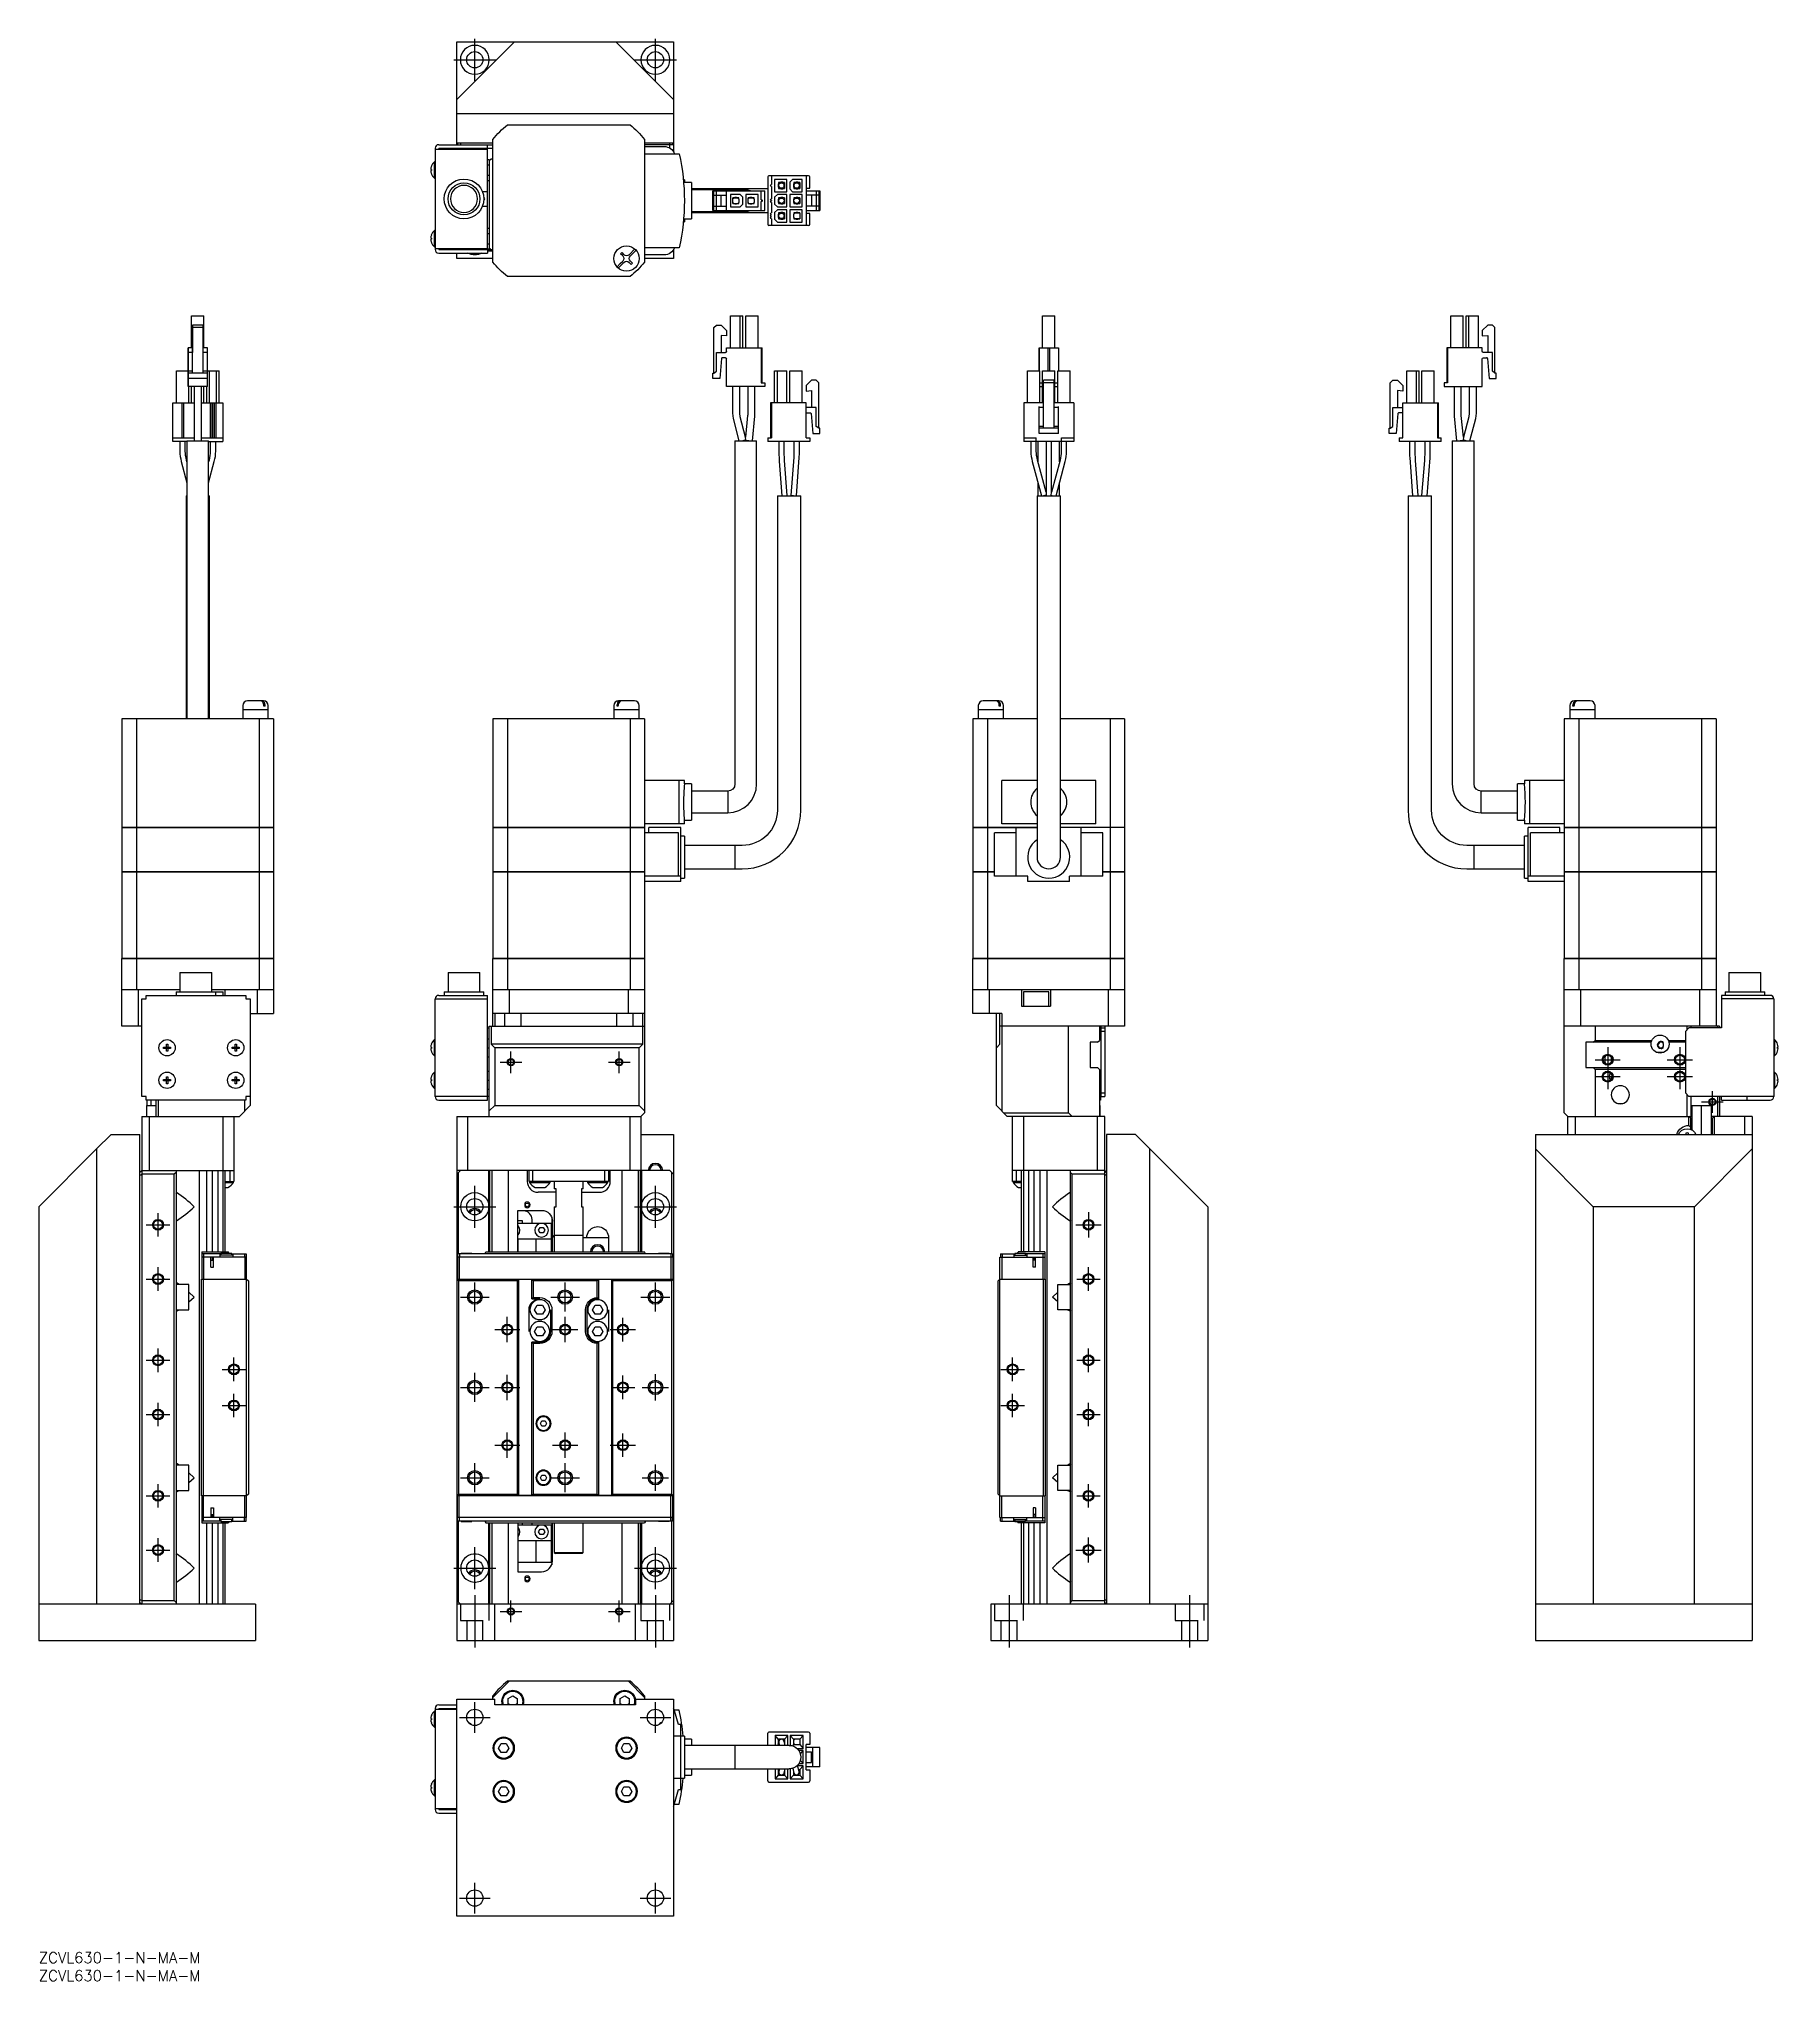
# Model space of a CAD drawing. Extents: x 0 to 481, y -8 to 530.
import ezdxf

# ---------------------------------------------------------------- set-up
doc = ezdxf.new("R2010")
doc.units = 0
doc.header["$LTSCALE"] = 0.5
doc.linetypes.add('CENTER', pattern=[50.8, 31.75, -6.35, 6.35, -6.35])
doc.linetypes.add('DASHED', pattern=[19.05, 12.7, -6.35])
for name, color, linetype in [('MSM_CENTER', 1, 'CENTER'), ('MSM_CONTINUOUS', 7, 'CONTINUOUS'), ('MSM_DASHED', 4, 'DASHED'), ('MSM_NARROW', 5, 'CONTINUOUS'), ('MSM_PART_NUMBER', 7, 'CONTINUOUS')]:
    doc.layers.add(name, color=color, linetype=linetype)
doc.styles.get("Standard").update_dxf_attribs({"font": 'txt.shx', "height": 3, "bigfont": 'bigfont.shx'})

msp = doc.modelspace()

# ---------------------------------------------------------------- texts
at = {"layer": 'MSM_PART_NUMBER'}
for p in [(0, -3), (0, -8)]:
    msp.add_text('ZCVL630-1-N-MA-M', height=3, dxfattribs=at).set_placement(p)

# ---------------------------------------------------------------- linework, layer by layer
at = {"layer": 'MSM_CENTER'}
for p, q in [((120.68, 517.94), (120.68, 529.54)), ((170.68, 517.94), (170.68, 529.54)), ((114.88, 523.74), (126.48, 523.74)), ((164.88, 523.74), (176.48, 523.74)), ((130.68, 243.32), (130.68, 249.32)), ((160.68, 243.32), (160.68, 249.32)), ((434.26, 250.52), (434.26, 238.82)), ((454.26, 250.52), (454.26, 238.82)), ((127.68, 246.32), (133.68, 246.32)), ((157.68, 246.32), (163.68, 246.32)), ((430.76, 247.02), (437.76, 247.02)), ((430.76, 242.32), (437.76, 242.32)), ((450.76, 247.02), (457.76, 247.02)), ((450.76, 242.32), (457.76, 242.32)), ((463.26, 232.32), (463.26, 238.32)), ((460.26, 235.32), (466.26, 235.32)), ((120.68, 200.52), (120.68, 212.12)), ((170.68, 200.52), (170.68, 212.12)), ((33, 198.07), (33, 204.57)), ((114.88, 206.32), (126.48, 206.32)), ((164.88, 206.32), (176.48, 206.32)), ((290.55, 204.82), (290.55, 197.82)), ((29.75, 201.32), (36.25, 201.32)), ((287.05, 201.32), (294.05, 201.32)), ((33, 183.07), (33, 189.57)), ((290.55, 183.07), (290.55, 189.57)), ((29.75, 186.32), (36.25, 186.32)), ((120.68, 177.32), (120.68, 185.32)), ((145.68, 177.32), (145.68, 185.32)), ((170.68, 177.32), (170.68, 185.32)), ((287.3, 186.32), (293.8, 186.32)), ((116.68, 181.32), (124.68, 181.32)), ((141.68, 181.32), (149.68, 181.32)), ((166.68, 181.32), (174.68, 181.32)), ((126.18, 172.32), (133.18, 172.32)), ((129.68, 168.82), (129.68, 175.82)), ((142.18, 172.32), (149.18, 172.32)), ((145.68, 168.82), (145.68, 175.82)), ((158.18, 172.32), (165.18, 172.32)), ((161.68, 169.07), (161.68, 175.57)), ((33, 160.57), (33, 167.07)), ((290.55, 160.57), (290.55, 167.07)), ((29.75, 163.82), (36.25, 163.82)), ((50.75, 161.32), (57.25, 161.32)), ((54, 158.07), (54, 164.57)), ((266.3, 161.32), (272.8, 161.32)), ((269.55, 158.07), (269.55, 164.57)), ((287.3, 163.82), (293.8, 163.82)), ((116.68, 156.32), (124.68, 156.32)), ((120.68, 152.32), (120.68, 160.32)), ((126.18, 156.32), (133.18, 156.32)), ((129.68, 152.82), (129.68, 159.82)), ((158.43, 156.32), (164.93, 156.32)), ((161.68, 153.07), (161.68, 159.57)), ((167.03, 156.32), (174.33, 156.32)), ((170.68, 152.67), (170.68, 159.97)), ((33, 145.57), (33, 152.07)), ((50.75, 151.32), (57.25, 151.32)), ((54, 148.07), (54, 154.57)), ((266.3, 151.32), (272.8, 151.32)), ((269.55, 148.07), (269.55, 154.57)), ((290.55, 145.57), (290.55, 152.07)), ((29.75, 148.82), (36.25, 148.82)), ((287.3, 148.82), (293.8, 148.82)), ((126.18, 140.32), (133.18, 140.32)), ((129.68, 136.82), (129.68, 143.82)), ((142.18, 140.32), (149.18, 140.32)), ((145.68, 136.82), (145.68, 143.82)), ((158.18, 140.32), (165.18, 140.32)), ((161.68, 137.07), (161.68, 143.57)), ((120.68, 127.32), (120.68, 135.32)), ((145.68, 127.32), (145.68, 135.32)), ((170.68, 127.67), (170.68, 134.97)), ((33, 123.07), (33, 129.57)), ((116.68, 131.32), (124.68, 131.32)), ((141.68, 131.32), (149.68, 131.32)), ((167.03, 131.32), (174.33, 131.32)), ((290.55, 123.07), (290.55, 129.57)), ((29.75, 126.32), (36.25, 126.32)), ((287.3, 126.32), (293.8, 126.32)), ((33, 108.07), (33, 114.57)), ((290.55, 107.82), (290.55, 114.82)), ((29.75, 111.32), (36.25, 111.32)), ((120.68, 100.52), (120.68, 112.12)), ((170.68, 100.52), (170.68, 112.12)), ((287.05, 111.32), (294.05, 111.32)), ((114.88, 106.32), (126.48, 106.32)), ((164.88, 106.32), (176.48, 106.32)), ((120.68, 98.82), (120.68, 84.32)), ((130.68, 91.32), (130.68, 97.32)), ((160.68, 91.32), (160.68, 97.32)), ((170.68, 98.82), (170.68, 84.32)), ((268.55, 98.82), (268.55, 84.32)), ((318.55, 98.82), (318.55, 84.32)), ((127.68, 94.32), (133.68, 94.32)), ((157.68, 94.32), (163.68, 94.32)), ((116.43, 65), (124.93, 65)), ((120.68, 60.75), (120.68, 69.25)), ((166.43, 65), (174.93, 65)), ((170.68, 60.75), (170.68, 69.25)), ((120.68, 10.75), (120.68, 19.25)), ((170.68, 10.75), (170.68, 19.25)), ((116.43, 15), (124.93, 15)), ((166.43, 15), (174.93, 15))]:
    msp.add_line(p, q, dxfattribs=at)
at = {"layer": 'MSM_CONTINUOUS'}
for p, q in [((115.68, 528.74), (175.68, 528.74)), ((115.68, 500.24), (115.68, 528.74)), ((115.68, 512.74), (131.68, 528.74)), ((159.68, 528.74), (175.68, 512.74)), ((175.68, 528.74), (175.68, 498.27)), ((175.68, 508.74), (115.68, 508.74)), ((129.71, 505.74), (163.65, 505.74)), ((110.68, 500.24), (125.68, 500.24)), ((115.68, 500.74), (125.68, 500.74)), ((116.68, 500.24), (116.89, 500.74)), ((124.18, 499.24), (124.18, 500.24)), ((125.68, 500.44), (125.38, 500.74)), ((125.68, 467.77), (125.68, 501.71)), ((167.68, 501.71), (167.68, 467.77)), ((167.68, 500.74), (175.68, 500.74)), ((175.68, 500.24), (167.68, 500.24)), ((174.47, 500.74), (174.68, 500.24)), ((174.68, 499.29), (174.68, 500.24)), ((109.68, 495.49), (109.5, 495.49)), ((109.5, 490.99), (109.5, 495.49)), ((109.68, 499.24), (109.68, 471.24)), ((109.68, 499.04), (124.18, 499.04)), ((110.68, 499.24), (110.68, 499.04)), ((110.68, 499.24), (125.68, 499.24)), ((115.68, 499.04), (115.68, 499.24)), ((116.68, 499.24), (116.48, 499.04)), ((124.18, 471.44), (124.18, 499.04)), ((124.18, 496.12), (124.68, 496.12)), ((124.18, 494.68), (124.68, 494.68)), ((125.18, 496.24), (124.68, 495.74)), ((124.68, 496.12), (124.68, 471.35)), ((125.68, 496.24), (125.18, 496.24)), ((167.68, 499.74), (173.1, 499.74)), ((167.68, 497.74), (177.25, 497.74)), ((108.49, 493.42), (108.65, 493.42)), ((108.65, 493.06), (108.49, 493.06)), ((108.64, 494.21), (108.65, 494.21)), ((108.65, 492.26), (108.64, 492.26)), ((108.65, 493.42), (108.65, 493.06)), ((109.5, 490.99), (109.68, 490.99)), ((124.18, 491.79), (124.68, 491.79)), ((124.18, 490.35), (124.68, 490.35)), ((178.68, 490.56), (178.39, 490.56)), ((180.68, 489.74), (178.47, 489.74)), ((178.68, 490.56), (178.68, 489.74)), ((180.68, 489.74), (180.68, 479.74)), ((201.78, 491.34), (201.78, 478.14)), ((213.08, 491.64), (202.08, 491.64)), ((202.78, 491.64), (202.78, 489.19)), ((207.08, 490.64), (203.68, 490.64)), ((203.68, 490.64), (203.68, 487.24)), ((204.78, 489.41), (204.68, 489.31)), ((204.68, 489.31), (204.68, 488.56)), ((205.43, 489.74), (204.78, 489.74)), ((204.78, 489.74), (204.78, 489.41)), ((205.06, 489.69), (204.78, 489.41)), ((206.43, 489.69), (205.06, 489.69)), ((205.43, 489.84), (205.43, 489.69)), ((205.93, 489.84), (205.43, 489.84)), ((205.93, 489.84), (205.93, 489.69)), ((206.43, 489.74), (205.93, 489.74)), ((206.43, 489.74), (206.43, 488.14)), ((207.08, 487.24), (207.08, 490.64)), ((208.63, 490.64), (207.88, 489.89)), ((207.88, 489.89), (207.88, 487.99)), ((211.28, 490.64), (208.63, 490.64)), ((208.98, 489.41), (208.88, 489.31)), ((208.88, 489.31), (208.88, 488.56)), ((208.98, 489.74), (208.98, 489.41)), ((209.63, 489.74), (208.98, 489.74)), ((209.26, 489.69), (208.98, 489.41)), ((210.63, 489.69), (209.26, 489.69)), ((210.13, 489.84), (209.63, 489.84)), ((209.63, 489.84), (209.63, 489.69)), ((210.13, 489.84), (210.13, 489.69)), ((210.63, 489.74), (210.13, 489.74)), ((210.63, 489.74), (210.63, 488.14)), ((211.28, 487.24), (211.28, 490.64)), ((212.38, 491.64), (212.38, 477.84)), ((213.38, 488.24), (213.38, 491.34)), ((124.18, 487.24), (122.8, 487.24)), ((123.45, 485.24), (123.16, 485.75)), ((123.16, 484.72), (123.45, 485.24)), ((201.78, 487.99), (180.68, 487.99)), ((195.68, 487.74), (180.68, 487.74)), ((186.58, 482.04), (186.58, 487.44)), ((186.58, 487.44), (200.98, 487.44)), ((186.88, 482.04), (186.88, 487.44)), ((186.88, 486.24), (190.38, 486.24)), ((187.58, 482.04), (187.58, 487.44)), ((188.88, 483.24), (188.88, 486.24)), ((190.38, 482.04), (190.38, 487.44)), ((190.68, 487.74), (190.68, 487.44)), ((194.13, 486.44), (191.48, 486.44)), ((191.48, 486.44), (191.48, 483.04)), ((192.13, 483.94), (192.13, 485.54)), ((192.63, 485.54), (192.13, 485.54)), ((193.51, 485.49), (192.13, 485.49)), ((192.13, 483.99), (193.51, 483.99)), ((192.13, 483.94), (192.63, 483.94)), ((192.63, 485.49), (192.63, 485.64)), ((193.13, 485.64), (192.63, 485.64)), ((192.63, 483.99), (192.63, 483.84)), ((192.63, 483.84), (193.13, 483.84)), ((192.68, 487.99), (192.68, 487.74)), ((193.13, 485.49), (193.13, 485.64)), ((193.78, 485.54), (193.13, 485.54)), ((193.13, 483.84), (193.13, 483.99)), ((193.13, 483.94), (193.78, 483.94)), ((193.88, 485.11), (193.51, 485.49)), ((193.51, 483.99), (193.88, 484.36)), ((193.78, 485.21), (193.78, 485.54)), ((193.78, 483.94), (193.78, 484.26)), ((193.88, 484.36), (193.88, 485.11)), ((194.88, 485.69), (194.13, 486.44)), ((194.13, 483.04), (194.88, 483.79)), ((194.88, 483.79), (194.88, 485.69)), ((199.08, 486.44), (195.68, 486.44)), ((195.68, 486.44), (195.68, 483.04)), ((196.83, 485.54), (196.33, 485.54)), ((196.33, 483.94), (196.33, 485.54)), ((197.71, 485.49), (196.33, 485.49)), ((196.33, 483.99), (197.71, 483.99)), ((196.33, 483.94), (196.83, 483.94)), ((196.83, 485.49), (196.83, 485.64)), ((197.33, 485.64), (196.83, 485.64)), ((196.83, 483.99), (196.83, 483.84)), ((196.83, 483.84), (197.33, 483.84)), ((197.33, 485.49), (197.33, 485.64)), ((197.98, 485.54), (197.33, 485.54)), ((197.33, 483.84), (197.33, 483.99)), ((197.33, 483.94), (197.98, 483.94)), ((198.08, 485.11), (197.71, 485.49)), ((197.71, 483.99), (198.08, 484.36)), ((197.98, 485.21), (197.98, 485.54)), ((197.98, 483.94), (197.98, 484.26)), ((198.08, 484.36), (198.08, 485.11)), ((199.08, 483.04), (199.08, 486.44)), ((199.98, 484.99), (199.98, 487.44)), ((199.98, 482.04), (199.98, 484.49)), ((200.98, 482.04), (200.98, 487.44)), ((202.78, 488.69), (202.78, 485.26)), ((202.78, 484.76), (202.78, 484.71)), ((202.78, 484.21), (202.78, 481.34)), ((203.68, 487.24), (207.08, 487.24)), ((204.43, 486.44), (203.68, 485.69)), ((203.68, 485.69), (203.68, 483.79)), ((203.68, 483.79), (204.43, 483.04)), ((207.08, 486.44), (204.43, 486.44)), ((204.68, 488.56), (205.06, 488.19)), ((204.78, 485.21), (204.68, 485.11)), ((204.68, 485.11), (204.68, 484.36)), ((204.68, 484.36), (204.78, 484.26)), ((204.78, 488.46), (204.78, 488.14)), ((204.78, 488.14), (205.43, 488.14)), ((204.78, 485.54), (204.78, 485.21)), ((205.43, 485.54), (204.78, 485.54)), ((205.06, 485.49), (204.78, 485.21)), ((204.78, 484.26), (205.06, 483.99)), ((204.78, 484.26), (204.78, 483.94)), ((204.78, 483.94), (205.43, 483.94)), ((204.84, 488.72), (204.97, 488.27)), ((205.06, 488.19), (206.43, 488.19)), ((206.43, 485.49), (205.06, 485.49)), ((205.06, 483.99), (206.43, 483.99)), ((205.43, 488.19), (205.43, 488.04)), ((205.43, 488.04), (205.93, 488.04)), ((205.43, 485.64), (205.43, 485.49)), ((205.93, 485.64), (205.43, 485.64)), ((205.43, 483.99), (205.43, 483.84)), ((205.43, 483.84), (205.93, 483.84)), ((205.93, 488.04), (205.93, 488.19)), ((205.93, 488.14), (206.43, 488.14)), ((205.93, 485.64), (205.93, 485.49)), ((206.43, 485.54), (205.93, 485.54)), ((205.93, 483.84), (205.93, 483.99)), ((205.93, 483.94), (206.43, 483.94)), ((206.43, 488.62), (206.28, 489.15)), ((206.43, 485.48), (206.35, 485.49)), ((206.43, 483.99), (206.35, 483.99)), ((206.43, 485.54), (206.43, 483.94)), ((207.08, 483.04), (207.08, 486.44)), ((207.88, 487.99), (208.63, 487.24)), ((211.28, 486.44), (207.88, 486.44)), ((207.88, 486.44), (207.88, 483.04)), ((208.63, 487.24), (211.28, 487.24)), ((209.03, 489.14), (208.88, 488.59)), ((208.88, 488.56), (209.26, 488.19)), ((209.26, 485.49), (208.88, 485.11)), ((208.88, 485.11), (208.88, 484.36)), ((208.88, 484.36), (208.98, 484.26)), ((208.98, 488.46), (208.98, 488.14)), ((208.98, 488.14), (209.63, 488.14)), ((209.63, 485.54), (208.98, 485.54)), ((208.98, 485.54), (208.98, 485.21)), ((208.98, 484.26), (208.98, 483.94)), ((208.98, 484.26), (209.26, 483.99)), ((208.98, 483.94), (209.63, 483.94)), ((209.26, 488.19), (210.63, 488.19)), ((210.63, 485.49), (209.26, 485.49)), ((209.26, 483.99), (210.63, 483.99)), ((209.63, 488.19), (209.63, 488.04)), ((209.63, 488.04), (210.13, 488.04)), ((209.63, 485.64), (209.63, 485.49)), ((210.13, 485.64), (209.63, 485.64)), ((209.63, 483.99), (209.63, 483.84)), ((209.63, 483.84), (210.13, 483.84)), ((210.13, 488.04), (210.13, 488.19)), ((210.13, 488.14), (210.63, 488.14)), ((210.13, 485.64), (210.13, 485.49)), ((210.63, 485.54), (210.13, 485.54)), ((210.13, 483.84), (210.13, 483.99)), ((210.13, 483.94), (210.63, 483.94)), ((210.33, 488.19), (210.48, 488.73)), ((210.63, 485.54), (210.63, 483.94)), ((211.28, 483.04), (211.28, 486.44)), ((212.38, 488.24), (213.38, 488.24)), ((212.38, 487.44), (216.18, 487.44)), ((215.88, 486.24), (212.38, 486.24)), ((213.88, 486.24), (213.88, 483.24)), ((215.18, 487.44), (215.18, 482.04)), ((215.88, 487.44), (215.88, 482.04)), ((216.18, 487.44), (216.18, 482.04)), ((122.8, 483.24), (124.18, 483.24)), ((178.39, 478.92), (178.68, 478.92)), ((178.47, 479.74), (180.68, 479.74)), ((178.68, 479.74), (178.68, 478.92)), ((180.68, 481.74), (195.68, 481.74)), ((180.68, 481.49), (201.78, 481.49)), ((186.58, 482.04), (200.98, 482.04)), ((186.88, 483.24), (190.38, 483.24)), ((190.68, 482.04), (190.68, 481.74)), ((191.48, 483.04), (194.13, 483.04)), ((192.68, 481.74), (192.68, 481.49)), ((195.68, 483.04), (199.08, 483.04)), ((202.78, 480.84), (202.78, 480.79)), ((202.78, 480.29), (202.78, 480.24)), ((202.78, 479.74), (202.78, 477.84)), ((204.43, 482.24), (203.68, 481.49)), ((203.68, 481.49), (203.68, 479.59)), ((203.68, 479.59), (204.43, 478.84)), ((204.43, 483.04), (207.08, 483.04)), ((207.08, 482.24), (204.43, 482.24)), ((204.43, 478.84), (207.08, 478.84)), ((205.06, 481.29), (204.68, 480.91)), ((204.68, 480.91), (204.68, 480.16)), ((204.68, 480.16), (205.06, 479.79)), ((205.43, 481.34), (204.78, 481.34)), ((204.78, 481.34), (204.78, 481.01)), ((204.78, 480.06), (204.78, 479.74)), ((204.78, 479.74), (205.43, 479.74)), ((204.84, 480.75), (204.97, 481.2)), ((206.43, 481.29), (205.06, 481.29)), ((205.06, 479.79), (206.43, 479.79)), ((205.43, 481.44), (205.43, 481.29)), ((205.93, 481.44), (205.43, 481.44)), ((205.43, 479.79), (205.43, 479.64)), ((205.43, 479.64), (205.93, 479.64)), ((205.93, 481.44), (205.93, 481.29)), ((206.43, 481.34), (205.93, 481.34)), ((205.93, 479.64), (205.93, 479.79)), ((205.93, 479.74), (206.43, 479.74)), ((206.43, 480.85), (206.28, 480.32)), ((206.43, 481.34), (206.43, 479.74)), ((207.08, 478.84), (207.08, 482.24)), ((207.88, 483.04), (211.28, 483.04)), ((207.88, 482.24), (207.88, 478.84)), ((211.28, 482.24), (207.88, 482.24)), ((207.88, 478.84), (211.28, 478.84)), ((208.98, 481.01), (208.88, 480.91)), ((208.88, 480.91), (208.88, 480.16)), ((208.88, 480.16), (209.26, 479.79)), ((208.98, 481.34), (208.98, 481.01)), ((209.63, 481.34), (208.98, 481.34)), ((209.26, 481.29), (208.98, 481.01)), ((208.98, 480.06), (208.98, 479.74)), ((208.98, 479.74), (209.63, 479.74)), ((210.63, 481.29), (209.26, 481.29)), ((209.26, 479.79), (210.63, 479.79)), ((209.63, 481.44), (209.63, 481.29)), ((210.13, 481.44), (209.63, 481.44)), ((209.63, 479.79), (209.63, 479.64)), ((209.63, 479.64), (210.13, 479.64)), ((210.13, 481.44), (210.13, 481.29)), ((210.63, 481.34), (210.13, 481.34)), ((210.13, 479.64), (210.13, 479.79)), ((210.13, 479.74), (210.63, 479.74)), ((210.63, 481.34), (210.63, 479.74)), ((211.28, 478.84), (211.28, 482.24)), ((215.88, 483.24), (212.38, 483.24)), ((212.38, 482.04), (216.18, 482.04)), ((213.38, 481.24), (212.38, 481.24)), ((213.38, 478.14), (213.38, 481.24)), ((108.49, 474.42), (108.65, 474.42)), ((108.65, 474.06), (108.49, 474.06)), ((108.64, 475.21), (108.65, 475.21)), ((108.65, 473.26), (108.64, 473.26)), ((108.65, 474.42), (108.65, 474.06)), ((109.68, 476.49), (109.5, 476.49)), ((109.5, 471.99), (109.5, 476.49)), ((124.18, 477.12), (124.68, 477.12)), ((124.18, 475.68), (124.68, 475.68)), ((213.08, 477.84), (202.08, 477.84)), ((109.5, 471.99), (109.68, 471.99)), ((124.18, 471.44), (109.68, 471.44)), ((110.68, 471.44), (110.68, 471.24)), ((110.68, 471.35), (124.68, 471.35)), ((110.68, 471.24), (125.68, 471.24)), ((110.68, 470.24), (124.18, 470.24)), ((115.68, 471.35), (115.68, 471.24)), ((115.68, 468.74), (115.68, 470.24)), ((125.68, 468.74), (115.68, 468.74)), ((116.38, 471.24), (116.27, 471.35)), ((116.43, 471.34), (116.42, 471.35)), ((125.08, 471.34), (116.43, 471.34)), ((124.18, 472.79), (124.68, 472.79)), ((124.18, 471.24), (124.18, 470.24)), ((125.68, 470.74), (124.18, 470.74)), ((124.68, 471.74), (125.68, 470.74)), ((160.96, 467.37), (161.62, 468.03)), ((161.02, 470.04), (161.37, 470.4)), ((161.62, 469.44), (161.02, 470.04)), ((161.97, 467.68), (161.31, 467.01)), ((161.37, 470.4), (161.97, 469.8)), ((163.39, 469.8), (164.97, 471.38)), ((163.99, 467.07), (163.39, 467.68)), ((165.33, 471.03), (163.74, 469.44)), ((163.74, 468.03), (164.34, 467.43)), ((177.25, 471.74), (167.68, 471.74)), ((173.1, 469.74), (167.68, 469.74)), ((175.68, 468.74), (167.68, 468.74)), ((175.68, 471.21), (175.68, 468.74)), ((163.65, 463.74), (129.71, 463.74)), ((160.04, 466.44), (160.96, 467.37)), ((161.31, 467.01), (160.39, 466.09)), ((164.34, 467.43), (163.99, 467.07)), ((42.3, 444.02), (42.3, 452.92)), ((42.3, 444.02), (42.3, 452.92)), ((42.3, 452.92), (45.7, 452.92)), ((42.3, 444.02), (42.3, 452.92)), ((45.7, 444.02), (45.7, 452.92)), ((191.48, 444.02), (191.48, 452.92)), ((191.48, 444.02), (191.48, 452.92)), ((191.48, 452.92), (194.88, 452.92)), ((194.13, 444.02), (194.13, 452.92)), ((194.88, 444.02), (194.88, 452.92)), ((195.68, 444.02), (195.68, 452.92)), ((195.68, 444.02), (195.68, 452.92)), ((195.68, 452.92), (199.08, 452.92)), ((199.08, 444.02), (199.08, 452.92)), ((277.85, 444.02), (277.85, 452.92)), ((277.85, 444.02), (277.85, 452.92)), ((277.85, 452.92), (281.25, 452.92)), ((277.85, 444.02), (277.85, 452.92)), ((281.25, 444.02), (281.25, 452.92)), ((390.86, 444.02), (390.86, 452.92)), ((390.86, 452.92), (394.26, 452.92)), ((390.86, 444.02), (390.86, 452.92)), ((394.26, 444.02), (394.26, 452.92)), ((395.06, 444.02), (395.06, 452.92)), ((395.06, 452.92), (398.46, 452.92)), ((395.06, 444.02), (395.06, 452.92)), ((395.81, 444.02), (395.81, 452.92)), ((398.46, 444.02), (398.46, 452.92)), ((42.5, 450.32), (42.5, 448.82)), ((42.5, 449.62), (42.5, 450.32)), ((45.5, 450.32), (42.5, 450.32)), ((42.5, 437.02), (42.5, 449.62)), ((45.5, 449.62), (42.5, 449.62)), ((42.5, 448.82), (42.5, 447.32)), ((42.5, 447.45), (42.5, 442.77)), ((42.5, 447.32), (42.5, 447.45)), ((45.5, 449.62), (45.5, 450.32)), ((45.5, 437.02), (45.5, 449.62)), ((186.88, 449.62), (187.58, 450.32)), ((186.88, 449.62), (187.58, 450.32)), ((186.88, 437.02), (186.88, 449.62)), ((186.88, 437.02), (186.88, 449.62)), ((187.58, 450.32), (188.88, 450.32)), ((188.88, 450.32), (190.38, 448.82)), ((190.38, 447.32), (188.88, 447.45)), ((188.88, 447.45), (188.88, 442.77)), ((190.38, 447.32), (188.88, 447.45)), ((190.38, 448.82), (190.38, 447.32)), ((401.06, 450.32), (399.56, 448.82)), ((401.06, 450.32), (399.56, 448.82)), ((399.56, 448.82), (399.56, 447.32)), ((399.56, 448.82), (399.56, 447.32)), ((399.56, 447.32), (401.06, 447.45)), ((402.36, 450.32), (401.06, 450.32)), ((401.06, 447.45), (401.06, 442.77)), ((401.06, 447.45), (401.06, 442.77)), ((403.06, 449.62), (402.36, 450.32)), ((403.06, 437.02), (403.06, 449.62)), ((41.3, 443.07), (41.3, 444.02)), ((41.3, 444.02), (41.3, 434.32)), ((41.3, 444.02), (41.3, 444.02)), ((42.5, 444.02), (41.3, 444.02)), ((41.3, 442.77), (41.3, 443.07)), ((41.3, 437.52), (41.3, 442.77)), ((42.5, 442.77), (41.3, 442.77)), ((41.3, 440.97), (41.3, 441.27)), ((41.3, 441.27), (41.3, 441.09)), ((41.3, 441.09), (41.3, 435.52)), ((41.3, 433.32), (41.3, 440.97)), ((42.5, 443.07), (42.5, 442.77)), ((42.5, 437.52), (42.5, 442.77)), ((46.7, 444.02), (45.5, 444.02)), ((46.7, 442.77), (45.5, 442.77)), ((46.7, 443.07), (46.7, 444.02)), ((46.7, 442.77), (46.7, 443.07)), ((46.7, 437.52), (46.7, 442.77)), ((187.58, 437.52), (187.58, 442.77)), ((187.58, 442.77), (190.08, 442.77)), ((187.58, 437.52), (187.58, 442.77)), ((188.98, 441.09), (188.5, 435.52)), ((190.08, 441.27), (189.18, 441.27)), ((190.38, 443.07), (190.38, 444.02)), ((190.38, 444.02), (200.23, 444.02)), ((190.38, 443.07), (190.38, 444.02)), ((190.38, 443.07), (190.38, 443.06)), ((190.38, 440.97), (190.38, 440.97)), ((190.38, 433.32), (190.38, 440.97)), ((190.38, 433.32), (190.38, 440.97)), ((199.98, 444.02), (199.98, 434.32)), ((200.23, 434.32), (200.23, 444.02)), ((276.85, 444.02), (282.25, 444.02)), ((276.85, 444.02), (276.85, 444.02)), ((276.85, 443.07), (276.85, 444.02)), ((276.85, 444.02), (276.85, 437.67)), ((276.85, 442.77), (276.85, 443.07)), ((276.85, 437.67), (276.85, 442.77)), ((276.85, 441.27), (276.85, 441.09)), ((276.85, 440.97), (276.85, 441.27)), ((276.85, 441.09), (276.85, 437.67)), ((276.85, 437.67), (276.85, 440.97)), ((279.3, 444.02), (279.3, 437.67)), ((279.8, 444.02), (279.8, 437.67)), ((282.25, 444.02), (282.25, 437.67)), ((389.96, 444.02), (389.71, 444.02)), ((389.71, 444.02), (389.71, 434.32)), ((389.96, 444.02), (389.96, 434.32)), ((399.56, 444.02), (389.96, 444.02)), ((389.96, 444.02), (389.96, 434.32)), ((399.56, 443.07), (399.56, 444.02)), ((399.56, 433.32), (399.56, 440.97)), ((402.36, 442.77), (399.86, 442.77)), ((399.86, 441.27), (400.76, 441.27)), ((400.96, 441.09), (401.45, 435.52)), ((400.96, 441.09), (401.06, 439.93)), ((400.96, 441.09), (401.45, 435.52)), ((400.96, 441.09), (401.06, 439.93)), ((402.36, 437.52), (402.36, 442.77)), ((38.1, 428.77), (38.1, 437.67)), ((38.1, 437.67), (41.3, 437.67)), ((41.3, 437.02), (41.3, 437.52)), ((42.5, 437.52), (41.3, 437.52)), ((41.3, 435.52), (41.3, 437.02)), ((46.7, 437.02), (41.3, 437.02)), ((46.7, 435.52), (41.3, 435.52)), ((42.5, 437.02), (42.5, 437.52)), ((46.7, 437.52), (45.5, 437.52)), ((46.7, 437.67), (49.9, 437.67)), ((46.7, 437.02), (46.7, 437.52)), ((46.7, 435.52), (46.7, 437.02)), ((46.7, 433.32), (46.7, 435.52)), ((47.25, 428.77), (47.25, 437.67)), ((49.15, 428.77), (49.15, 437.67)), ((49.9, 428.77), (49.9, 437.67)), ((186.58, 435.52), (186.58, 437.02)), ((186.58, 437.02), (186.88, 437.02)), ((186.58, 435.52), (186.58, 437.02)), ((188.5, 435.52), (186.58, 435.52)), ((186.88, 437.02), (187.58, 437.52)), ((186.88, 437.02), (187.58, 437.52)), ((203.68, 437.67), (207.08, 437.67)), ((203.68, 428.77), (203.68, 437.67)), ((204.43, 428.77), (204.43, 437.67)), ((207.08, 428.77), (207.08, 437.67)), ((207.88, 428.77), (207.88, 437.67)), ((207.88, 437.67), (211.28, 437.67)), ((211.28, 428.77), (211.28, 437.67)), ((273.65, 428.77), (273.65, 437.67)), ((273.65, 437.67), (277.05, 437.67)), ((277.05, 428.77), (277.05, 437.67)), ((277.85, 437.67), (281.25, 437.67)), ((277.85, 428.77), (277.85, 437.67)), ((281.25, 428.77), (281.25, 437.67)), ((282.05, 437.67), (285.45, 437.67)), ((282.05, 428.77), (282.05, 437.67)), ((285.45, 428.77), (285.45, 437.67)), ((378.66, 428.77), (378.66, 437.67)), ((378.66, 437.67), (382.06, 437.67)), ((381.31, 428.77), (381.31, 437.67)), ((382.06, 428.77), (382.06, 437.67)), ((382.86, 428.77), (382.86, 437.67)), ((382.86, 437.67), (386.26, 437.67)), ((386.26, 428.77), (386.26, 437.67)), ((401.06, 439.93), (401.06, 439.93)), ((401.45, 435.52), (403.36, 435.52)), ((403.06, 437.02), (402.36, 437.52)), ((403.36, 437.02), (403.06, 437.02)), ((403.36, 435.52), (403.36, 437.02)), ((41.3, 434.32), (41.3, 433.32)), ((46.7, 433.32), (41.3, 433.32)), ((41.3, 433.32), (41.3, 433.32)), ((41.5, 428.77), (41.5, 433.32)), ((42.3, 428.77), (42.3, 433.32)), ((43, 433.32), (43, 425.96)), ((43, 433.32), (43, 425.41)), ((45, 425.96), (45, 433.32)), ((45.7, 428.77), (45.7, 433.32)), ((46.5, 428.77), (46.5, 433.32)), ((200.98, 433.32), (190.38, 433.32)), ((192.01, 433.32), (192.01, 425.96)), ((194.01, 425.96), (194.01, 433.32)), ((196.21, 433.32), (196.21, 425.41)), ((198.21, 425.41), (198.21, 433.32)), ((199.98, 434.32), (200.98, 434.32)), ((200.98, 434.32), (200.98, 433.32)), ((213.88, 435.07), (212.38, 433.57)), ((212.38, 433.57), (212.38, 432.07)), ((212.38, 432.07), (213.88, 432.2)), ((215.18, 435.07), (213.88, 435.07)), ((213.88, 432.2), (213.88, 427.52)), ((215.88, 434.37), (215.18, 435.07)), ((215.88, 421.77), (215.88, 434.37)), ((277.05, 434.32), (277.85, 434.32)), ((277.05, 433.32), (277.85, 433.32)), ((281.05, 435.07), (278.05, 435.07)), ((278.05, 421.77), (278.05, 435.07)), ((281.05, 434.37), (278.05, 434.37)), ((281.05, 421.77), (281.05, 435.07)), ((281.25, 434.32), (282.05, 434.32)), ((281.25, 433.32), (282.05, 433.32)), ((374.06, 434.37), (374.76, 435.07)), ((374.06, 421.77), (374.06, 434.37)), ((374.76, 435.07), (376.06, 435.07)), ((376.06, 435.07), (377.56, 433.57)), ((376.06, 432.2), (376.06, 427.52)), ((377.56, 432.07), (376.06, 432.2)), ((377.56, 433.57), (377.56, 432.07)), ((388.96, 434.32), (388.96, 433.32)), ((389.96, 434.32), (388.96, 434.32)), ((388.96, 434.32), (388.96, 433.32)), ((388.96, 433.32), (399.56, 433.32)), ((391.74, 433.32), (391.74, 425.41)), ((393.74, 425.41), (393.74, 433.32)), ((395.94, 433.32), (395.94, 425.96)), ((397.94, 425.96), (397.94, 433.32)), ((37.1, 428.77), (43, 428.77)), ((37.1, 418.07), (37.1, 428.77)), ((39.55, 428.77), (39.55, 419.07)), ((40.05, 428.77), (40.05, 419.07)), ((43, 425.96), (43, 424.7)), ((43, 425.41), (43, 425.22)), ((43, 425.22), (43, 418.32)), ((43, 424.7), (43, 418.32)), ((45, 428.77), (50.9, 428.77)), ((45, 424.7), (45, 425.96)), ((45, 418.32), (45, 424.7)), ((47.4, 428.77), (47.4, 419.07)), ((47.9, 428.77), (47.9, 419.07)), ((47.95, 428.77), (47.95, 419.07)), ((48.45, 428.77), (48.45, 419.07)), ((48.5, 428.77), (48.5, 419.07)), ((49, 428.77), (49, 419.07)), ((50.9, 428.77), (50.9, 418.07)), ((192.01, 425.96), (192.2, 424.45)), ((194.14, 424.95), (194.01, 425.96)), ((195.62, 419.26), (194.14, 424.95)), ((196.2, 425.32), (195.62, 419.26)), ((196.21, 425.41), (196.2, 425.32)), ((197.54, 418.32), (198.19, 425.13)), ((198.19, 425.13), (198.21, 425.41)), ((202.53, 428.77), (202.53, 419.07)), ((212.38, 428.77), (202.53, 428.77)), ((202.78, 428.77), (202.78, 419.07)), ((212.38, 419.07), (212.38, 428.77)), ((215.18, 427.52), (212.68, 427.52)), ((212.68, 426.02), (213.58, 426.02)), ((213.78, 425.84), (214.27, 420.27)), ((215.18, 422.27), (215.18, 427.52)), ((272.65, 428.77), (272.65, 418.07)), ((278.05, 428.77), (272.65, 428.77)), ((276.85, 420.27), (276.85, 427.82)), ((278.05, 427.52), (276.85, 427.52)), ((286.45, 428.77), (281.05, 428.77)), ((282.25, 427.52), (281.05, 427.52)), ((282.25, 420.27), (282.25, 427.82)), ((286.45, 428.77), (286.45, 418.07)), ((374.76, 427.52), (377.26, 427.52)), ((374.76, 422.27), (374.76, 427.52)), ((376.16, 425.84), (375.68, 420.27)), ((377.26, 426.02), (376.36, 426.02)), ((377.56, 419.07), (377.56, 428.77)), ((377.56, 428.77), (387.41, 428.77)), ((387.16, 428.77), (387.16, 419.07)), ((387.41, 419.07), (387.41, 428.77)), ((391.74, 425.41), (391.75, 425.13)), ((391.75, 425.13), (392.41, 418.32)), ((393.74, 425.32), (393.74, 425.41)), ((394.33, 419.26), (393.74, 425.32)), ((395.81, 424.95), (394.33, 419.26)), ((395.94, 425.96), (395.81, 424.95)), ((397.74, 424.45), (397.94, 425.96)), ((192.2, 424.45), (193.8, 418.32)), ((214.27, 420.27), (216.18, 420.27)), ((215.88, 421.77), (215.18, 422.27)), ((216.18, 421.77), (215.88, 421.77)), ((216.18, 420.27), (216.18, 421.77)), ((278.05, 422.27), (276.85, 422.27)), ((282.25, 421.77), (276.85, 421.77)), ((282.25, 420.27), (276.85, 420.27)), ((282.25, 422.27), (281.05, 422.27)), ((373.76, 420.27), (373.76, 421.77)), ((373.76, 421.77), (374.06, 421.77)), ((375.68, 420.27), (373.76, 420.27)), ((374.06, 421.77), (374.76, 422.27)), ((396.15, 418.32), (397.74, 424.45)), ((37.1, 419.07), (43, 419.07)), ((41, 418.07), (37.1, 418.07)), ((39.05, 418.07), (39.05, 415.43)), ((40.55, 415.43), (40.55, 418.07)), ((41, 418.32), (41, 341.32)), ((41, 418.32), (47, 418.32)), ((45, 419.07), (50.9, 419.07)), ((47, 341.32), (47, 418.32)), ((47, 418.07), (50.9, 418.07)), ((47.45, 418.07), (47.45, 415.44)), ((48.95, 415.44), (48.95, 418.07)), ((192.68, 418.32), (192.68, 323.32)), ((192.68, 418.32), (198.68, 418.32)), ((195.68, 418.54), (194.83, 418.32)), ((195.54, 418.5), (195.54, 418.41)), ((196.53, 418.32), (195.54, 418.41)), ((195.68, 418.54), (195.62, 419.26)), ((198.68, 323.32), (198.68, 418.32)), ((201.78, 419.07), (201.78, 418.07)), ((201.78, 419.07), (202.78, 419.07)), ((213.38, 418.07), (201.78, 418.07)), ((204.81, 418.07), (204.81, 415.44)), ((204.81, 415.44), (204.91, 412.69)), ((206.31, 415.44), (206.31, 418.07)), ((206.41, 412.81), (206.31, 415.44)), ((209.01, 418.07), (209.01, 414.44)), ((210.51, 414.44), (210.51, 418.07)), ((212.38, 419.07), (213.38, 419.07)), ((213.38, 419.07), (213.38, 418.07)), ((272.65, 419.07), (276.05, 419.07)), ((286.45, 418.07), (272.65, 418.07)), ((274.6, 418.07), (274.6, 415.44)), ((276.05, 418.07), (276.05, 419.07)), ((276.1, 415.44), (276.1, 418.07)), ((276.55, 418.07), (276.55, 412.49)), ((278.8, 418.07), (278.8, 403.07)), ((280.3, 404.1), (280.3, 418.07)), ((282.55, 412.49), (282.55, 418.07)), ((283, 418.07), (283, 415.43)), ((283.05, 419.07), (286.45, 419.07)), ((283.05, 418.07), (283.05, 419.07)), ((284.5, 415.43), (284.5, 418.07)), ((376.56, 419.07), (376.56, 418.07)), ((376.56, 419.07), (377.56, 419.07)), ((388.16, 418.07), (376.56, 418.07)), ((379.44, 418.07), (379.44, 414.44)), ((380.94, 415.43), (380.94, 418.07)), ((381.03, 412.81), (380.94, 415.43)), ((383.64, 415.44), (383.53, 412.81)), ((383.64, 418.07), (383.64, 415.44)), ((385.14, 414.47), (385.14, 418.07)), ((387.16, 419.07), (388.16, 419.07)), ((388.16, 418.07), (388.16, 419.07)), ((391.26, 418.32), (397.26, 418.32)), ((391.26, 418.32), (391.26, 323.32)), ((394.41, 418.41), (393.41, 418.32)), ((394.33, 419.26), (394.27, 418.54)), ((395.11, 418.32), (394.27, 418.54)), ((394.27, 418.54), (394.4, 418.5)), ((394.4, 418.5), (394.27, 418.54)), ((394.4, 418.5), (395.11, 418.32)), ((394.41, 418.41), (394.4, 418.5)), ((397.26, 323.32), (397.26, 418.32)), ((39.43, 412.56), (41, 406.7)), ((41, 412.49), (40.88, 412.95)), ((47.12, 412.94), (47, 412.49)), ((47, 406.7), (48.57, 412.55)), ((204.91, 412.69), (205.68, 403.07)), ((207.18, 403.13), (206.41, 412.81)), ((208.98, 413.75), (208.18, 403.12)), ((209.68, 403.07), (210.48, 413.64)), ((274.98, 412.55), (277.53, 403.07)), ((278.8, 404.1), (276.43, 412.94)), ((282.68, 412.95), (280.3, 404.1)), ((281.58, 403.07), (284.13, 412.56)), ((282.73, 413.17), (282.68, 412.94)), ((379.47, 413.64), (380.26, 403.07)), ((381.76, 403.12), (381.03, 412.81)), ((383.53, 412.81), (382.76, 403.13)), ((384.26, 403.07), (385.1, 413.61)), ((276.55, 406.7), (276.55, 403.07)), ((280.19, 403.2), (280.3, 404.1)), ((280.3, 403.07), (280.3, 403.16)), ((282.55, 403.07), (282.55, 406.7)), ((40.75, 403.07), (40.75, 341.32)), ((40.75, 403.07), (41, 403.07)), ((47, 403.07), (47.25, 403.07)), ((47.25, 341.32), (47.25, 403.07)), ((204.43, 403.07), (204.43, 316.07)), ((204.43, 403.07), (210.93, 403.07)), ((208.18, 403.12), (208.21, 403.07)), ((208.93, 403.07), (208.18, 403.12)), ((210.93, 316.07), (210.93, 403.07)), ((276.3, 403.07), (276.3, 303.07)), ((276.3, 403.07), (282.8, 403.07)), ((282.8, 303.07), (282.8, 403.07)), ((379.01, 403.07), (385.51, 403.07)), ((379.01, 403.07), (379.01, 316.07)), ((381.76, 403.12), (381.73, 403.07)), ((385.51, 316.07), (385.51, 403.07)), ((56.5, 345.02), (56.5, 343.87)), ((62.2, 346.32), (57.8, 346.32)), ((62.29, 344.82), (62.29, 345.02)), ((62.65, 344.82), (62.29, 344.82)), ((62.65, 344.82), (62.65, 345.02)), ((63.5, 343.87), (63.5, 345.02)), ((159.18, 345.02), (159.18, 343.87)), ((160.04, 344.82), (160.04, 345.02)), ((160.39, 344.82), (160.04, 344.82)), ((160.39, 344.82), (160.39, 345.02)), ((164.88, 346.32), (160.48, 346.32)), ((166.18, 343.87), (166.18, 345.02)), ((260.05, 345.02), (260.05, 343.87)), ((265.75, 346.32), (261.35, 346.32)), ((265.85, 344.82), (265.85, 345.02)), ((266.2, 344.82), (265.85, 344.82)), ((266.2, 344.82), (266.2, 345.02)), ((267.05, 343.87), (267.05, 345.02)), ((423.76, 345.02), (423.76, 343.87)), ((424.62, 344.82), (424.62, 345.02)), ((424.97, 344.82), (424.62, 344.82)), ((424.97, 344.82), (424.97, 345.02)), ((429.46, 346.32), (425.06, 346.32)), ((430.76, 343.87), (430.76, 345.02)), ((65, 341.32), (23, 341.32)), ((23, 341.32), (23, 311.37)), ((27.03, 341.32), (27.03, 311.37)), ((63.5, 343.87), (56.5, 343.87)), ((56.5, 343.82), (56.5, 341.32)), ((63.5, 343.82), (56.5, 343.82)), ((56.55, 343.87), (56.55, 343.82)), ((60.97, 341.32), (60.97, 311.37)), ((63.45, 343.82), (63.45, 343.87)), ((63.5, 341.32), (63.5, 343.82)), ((65, 341.32), (65, 311.37)), ((167.68, 341.32), (125.68, 341.32)), ((125.68, 341.32), (125.68, 311.37)), ((129.71, 341.32), (129.71, 311.37)), ((166.18, 343.87), (159.18, 343.87)), ((159.18, 343.82), (159.18, 341.32)), ((166.18, 343.82), (159.18, 343.82)), ((159.23, 343.87), (159.23, 343.82)), ((163.65, 341.32), (163.65, 311.37)), ((166.13, 343.82), (166.13, 343.87)), ((166.18, 341.32), (166.18, 343.82)), ((167.68, 341.32), (167.68, 311.37)), ((276.3, 341.32), (258.55, 341.32)), ((258.55, 341.32), (258.55, 311.37)), ((267.05, 343.87), (260.05, 343.87)), ((260.05, 343.82), (260.05, 341.32)), ((267.05, 343.82), (260.05, 343.82)), ((260.1, 343.87), (260.1, 343.82)), ((262.58, 341.32), (262.58, 311.37)), ((267, 343.82), (267, 343.87)), ((267.05, 341.32), (267.05, 343.82)), ((300.55, 341.32), (282.8, 341.32)), ((296.53, 341.32), (296.53, 311.37)), ((300.55, 341.32), (300.55, 311.37)), ((464.26, 341.32), (422.26, 341.32)), ((422.26, 341.32), (422.26, 311.37)), ((430.76, 343.87), (423.76, 343.87)), ((430.76, 343.82), (423.76, 343.82)), ((423.76, 343.82), (423.76, 341.32)), ((423.81, 343.87), (423.81, 343.82)), ((426.29, 341.32), (426.29, 311.37)), ((430.71, 343.82), (430.71, 343.87)), ((430.76, 341.32), (430.76, 343.82)), ((460.23, 341.32), (460.23, 311.37)), ((464.26, 341.32), (464.26, 311.37)), ((178.68, 324.32), (167.68, 324.32)), ((177.25, 312.32), (177.25, 324.32)), ((178.68, 323.32), (178.68, 324.32)), ((180.68, 323.32), (178.68, 323.32)), ((180.68, 323.32), (180.68, 313.32)), ((266.55, 312.32), (266.55, 324.32)), ((276.3, 324.32), (266.55, 324.32)), ((292.55, 324.32), (282.8, 324.32)), ((292.55, 312.32), (292.55, 324.32)), ((409.26, 313.32), (409.26, 323.32)), ((411.27, 323.32), (409.26, 323.32)), ((422.26, 324.32), (411.27, 324.32)), ((411.27, 324.32), (411.27, 323.32)), ((412.69, 312.32), (412.69, 324.32)), ((190.68, 321.32), (180.68, 321.32)), ((190.68, 321.32), (190.68, 315.32)), ((399.26, 315.32), (399.26, 321.32)), ((409.26, 321.32), (399.26, 321.32)), ((178.68, 312.32), (167.68, 312.32)), ((178.68, 313.32), (180.68, 313.32)), ((178.68, 312.32), (178.68, 313.32)), ((180.68, 315.32), (190.68, 315.32)), ((276.3, 312.32), (266.55, 312.32)), ((292.55, 312.32), (282.8, 312.32)), ((399.26, 315.32), (409.26, 315.32)), ((409.26, 313.32), (411.27, 313.32)), ((411.27, 313.32), (411.27, 312.32)), ((422.26, 312.32), (411.27, 312.32)), ((23, 311.37), (65, 311.37)), ((23, 311.32), (65, 311.32)), ((23, 311.32), (23, 299.07)), ((23.05, 311.37), (23.05, 311.32)), ((27.03, 311.32), (27.03, 299.07)), ((27.29, 311.37), (27.29, 311.32)), ((60.71, 311.37), (60.71, 311.32)), ((60.97, 311.32), (60.97, 299.07)), ((64.95, 311.37), (64.95, 311.32)), ((65, 311.32), (65, 299.07)), ((125.68, 311.37), (167.68, 311.37)), ((125.68, 311.32), (125.68, 299.07)), ((125.68, 311.32), (167.68, 311.32)), ((125.73, 311.37), (125.73, 311.32)), ((129.71, 311.32), (129.71, 299.07)), ((129.97, 311.37), (129.97, 311.32)), ((163.39, 311.37), (163.39, 311.32)), ((163.65, 311.32), (163.65, 299.07)), ((167.63, 311.37), (167.63, 311.32)), ((167.68, 311.32), (167.68, 275.07)), ((177.08, 309.82), (167.68, 309.82)), ((168.88, 309.82), (168.88, 311.32)), ((177.68, 311.32), (168.88, 311.32)), ((177.08, 297.82), (177.08, 309.82)), ((177.68, 296.32), (177.68, 311.32)), ((178.68, 308.89), (177.68, 308.89)), ((178.68, 308.89), (178.68, 297.25)), ((258.55, 311.37), (276.3, 311.37)), ((258.55, 311.32), (276.3, 311.32)), ((258.55, 311.32), (258.55, 299.07)), ((258.6, 311.37), (258.6, 311.32)), ((262.58, 311.32), (262.58, 299.07)), ((262.84, 311.37), (262.84, 311.32)), ((270.55, 309.82), (264.55, 309.82)), ((264.55, 297.82), (264.55, 309.82)), ((270.55, 297.82), (270.55, 311.32)), ((282.8, 311.37), (300.55, 311.37)), ((300.55, 311.32), (282.8, 311.32)), ((288.55, 297.82), (288.55, 311.32)), ((294.55, 309.82), (288.55, 309.82)), ((294.55, 297.82), (294.55, 309.82)), ((296.27, 311.37), (296.27, 311.32)), ((296.53, 311.32), (296.53, 299.07)), ((300.5, 311.37), (300.5, 311.32)), ((300.55, 311.32), (300.55, 299.07)), ((411.26, 297.25), (411.26, 308.89)), ((412.26, 308.89), (411.26, 308.89)), ((421.06, 311.32), (412.26, 311.32)), ((412.26, 296.32), (412.26, 311.32)), ((412.86, 297.82), (412.86, 309.82)), ((422.26, 309.82), (412.86, 309.82)), ((421.06, 309.82), (421.06, 311.32)), ((422.26, 311.37), (464.26, 311.37)), ((422.26, 311.32), (464.26, 311.32)), ((422.26, 311.32), (422.26, 275.07)), ((422.31, 311.37), (422.31, 311.32)), ((426.29, 311.32), (426.29, 299.07)), ((426.55, 311.37), (426.55, 311.32)), ((459.98, 311.37), (459.98, 311.32)), ((460.23, 311.32), (460.23, 299.07)), ((464.21, 311.37), (464.21, 311.32)), ((464.26, 311.32), (464.26, 299.07)), ((194.68, 306.32), (178.68, 306.32)), ((192.68, 306.32), (192.68, 299.82)), ((411.26, 306.32), (395.26, 306.32)), ((397.26, 299.82), (397.26, 306.32)), ((23, 299.07), (65, 299.07)), ((23, 299.02), (23, 275.07)), ((23, 299.02), (65, 299.02)), ((23.05, 299.07), (23.05, 299.02)), ((27.03, 299.02), (27.03, 275.07)), ((27.29, 299.07), (27.29, 299.02)), ((60.71, 299.07), (60.71, 299.02)), ((60.97, 299.02), (60.97, 275.07)), ((64.95, 299.07), (64.95, 299.02)), ((65, 299.02), (65, 275.07)), ((125.68, 299.07), (167.68, 299.07)), ((125.68, 299.02), (125.68, 275.07)), ((125.68, 299.02), (167.68, 299.02)), ((125.73, 299.07), (125.73, 299.02)), ((129.71, 299.02), (129.71, 275.07)), ((129.97, 299.07), (129.97, 299.02)), ((163.39, 299.07), (163.39, 299.02)), ((163.65, 299.02), (163.65, 275.07)), ((167.63, 299.07), (167.63, 299.02)), ((177.68, 297.82), (167.68, 297.82)), ((177.68, 296.32), (167.68, 296.32)), ((177.68, 297.25), (178.68, 297.25)), ((178.68, 299.82), (194.68, 299.82)), ((258.55, 299.07), (264.55, 299.07)), ((258.55, 299.02), (264.55, 299.02)), ((258.55, 299.02), (258.55, 275.07)), ((258.6, 299.07), (258.6, 299.02)), ((262.58, 299.02), (262.58, 275.07)), ((262.84, 299.07), (262.84, 299.02)), ((273.77, 297.82), (264.55, 297.82)), ((273.77, 296.32), (273.77, 297.82)), ((285.33, 296.32), (273.77, 296.32)), ((285.33, 296.32), (285.33, 297.82)), ((294.55, 297.82), (285.33, 297.82)), ((294.55, 299.07), (300.55, 299.07)), ((294.55, 299.02), (300.55, 299.02)), ((296.27, 299.07), (296.27, 299.02)), ((296.53, 299.02), (296.53, 275.07)), ((300.5, 299.07), (300.5, 299.02)), ((300.55, 299.02), (300.55, 275.07)), ((395.26, 299.82), (411.26, 299.82)), ((411.26, 297.25), (412.26, 297.25)), ((422.26, 297.82), (412.26, 297.82)), ((422.26, 296.32), (412.26, 296.32)), ((422.26, 299.07), (464.26, 299.07)), ((422.26, 299.02), (464.26, 299.02)), ((422.31, 299.07), (422.31, 299.02)), ((426.29, 299.02), (426.29, 275.07)), ((426.55, 299.07), (426.55, 299.02)), ((459.98, 299.07), (459.98, 299.02)), ((460.23, 299.02), (460.23, 275.07)), ((464.21, 299.07), (464.21, 299.02)), ((464.26, 299.02), (464.26, 275.07)), ((23, 275.07), (65, 275.07)), ((23, 256.32), (23, 275.02)), ((23, 275.02), (65, 275.02)), ((23.05, 275.07), (23.05, 275.02)), ((27.03, 275.02), (27.03, 266.32)), ((27.29, 275.07), (27.29, 275.02)), ((60.71, 275.07), (60.71, 275.02)), ((60.97, 275.02), (60.97, 266.32)), ((64.95, 275.07), (64.95, 275.02)), ((65, 275.02), (65, 259.82)), ((125.68, 275.07), (167.68, 275.07)), ((125.68, 275.02), (167.68, 275.02)), ((125.68, 256.32), (125.68, 275.02)), ((125.73, 275.07), (125.73, 275.02)), ((129.71, 275.02), (129.71, 266.32)), ((129.97, 275.07), (129.97, 275.02)), ((163.39, 275.07), (163.39, 275.02)), ((163.65, 275.02), (163.65, 266.32)), ((167.63, 275.07), (167.63, 275.02)), ((167.68, 275.02), (167.68, 232.32)), ((258.55, 275.07), (300.55, 275.07)), ((258.55, 259.82), (258.55, 275.02)), ((258.55, 275.02), (300.55, 275.02)), ((258.6, 275.07), (258.6, 275.02)), ((262.58, 275.02), (262.58, 266.32)), ((262.84, 275.07), (262.84, 275.02)), ((296.27, 275.07), (296.27, 275.02)), ((296.53, 275.02), (296.53, 266.32)), ((300.5, 275.07), (300.5, 275.02)), ((300.55, 275.02), (300.55, 256.32)), ((422.26, 275.07), (464.26, 275.07)), ((422.26, 275.02), (464.26, 275.02)), ((422.26, 232.32), (422.26, 275.02)), ((422.31, 275.07), (422.31, 275.02)), ((426.29, 275.02), (426.29, 266.32)), ((426.55, 275.07), (426.55, 275.02)), ((459.98, 275.07), (459.98, 275.02)), ((460.23, 275.02), (460.23, 266.32)), ((464.21, 275.07), (464.21, 275.02)), ((464.26, 275.02), (464.26, 256.32)), ((39.07, 271.12), (39.07, 265.82)), ((39.07, 271.12), (47.92, 271.12)), ((47.92, 265.82), (47.92, 271.12)), ((113.26, 271.12), (113.26, 265.82)), ((113.26, 271.12), (122.11, 271.12)), ((122.11, 265.82), (122.11, 271.12)), ((467.84, 271.12), (476.69, 271.12)), ((467.84, 271.12), (467.84, 265.82)), ((476.69, 265.82), (476.69, 271.12)), ((39.07, 266.32), (23, 266.32)), ((27.5, 266.32), (27.5, 256.32)), ((28.5, 263.82), (29.7, 263.82)), ((28.5, 236.82), (28.5, 263.82)), ((29.7, 263.82), (29.7, 264.82)), ((29.7, 264.82), (57.3, 264.82)), ((38, 265.82), (38, 264.82)), ((38, 265.82), (51, 265.82)), ((65, 266.32), (47.92, 266.32)), ((49, 264.82), (49, 265.82)), ((51, 264.82), (51, 265.82)), ((51.5, 266.32), (51.5, 264.82)), ((57.3, 264.82), (57.3, 263.82)), ((57.3, 263.82), (58.5, 263.82)), ((58.5, 263.82), (58.5, 234.32)), ((60.5, 259.82), (60.5, 266.32)), ((109.68, 236.82), (109.68, 263.82)), ((109.68, 263.82), (124.18, 263.82)), ((110.68, 264.82), (124.18, 264.82)), ((112.18, 265.82), (112.18, 264.82)), ((112.18, 265.82), (123.18, 265.82)), ((123.18, 264.82), (123.18, 265.82)), ((124.18, 235.82), (124.18, 264.82)), ((167.68, 266.32), (125.68, 266.32)), ((130.18, 266.32), (130.18, 259.82)), ((163.18, 259.82), (163.18, 266.32)), ((300.55, 266.32), (258.55, 266.32)), ((263.05, 266.32), (263.05, 259.82)), ((272.05, 266.32), (272.05, 261.82)), ((272.55, 265.82), (272.55, 261.82)), ((279.55, 265.82), (272.55, 265.82)), ((279.55, 261.82), (279.55, 265.82)), ((280.05, 266.32), (280.05, 261.82)), ((296.05, 256.32), (296.05, 266.32)), ((464.26, 266.32), (422.26, 266.32)), ((426.76, 266.32), (426.76, 256.32)), ((459.76, 256.32), (459.76, 266.32)), ((465.76, 264.82), (465.76, 255.82)), ((479.26, 264.82), (465.76, 264.82)), ((480.26, 263.82), (465.76, 263.82)), ((466.76, 265.82), (477.76, 265.82)), ((466.76, 265.82), (466.76, 264.82)), ((477.76, 264.82), (477.76, 265.82)), ((480.26, 263.82), (480.26, 236.82)), ((58.5, 259.82), (65, 259.82)), ((167.68, 259.82), (125.68, 259.82)), ((126.18, 259.82), (126.18, 256.32)), ((128.95, 256.32), (128.95, 259.82)), ((133.42, 259.82), (133.42, 256.32)), ((159.95, 256.32), (159.95, 259.82)), ((164.42, 259.82), (164.42, 256.32)), ((167.18, 251.32), (167.18, 259.82)), ((266.55, 259.82), (258.55, 259.82)), ((265.05, 234.32), (265.05, 259.82)), ((266.05, 251.32), (266.05, 259.82)), ((266.55, 259.82), (266.55, 232.82)), ((272.05, 261.82), (280.05, 261.82)), ((28.5, 256.32), (23, 256.32)), ((124.18, 255.82), (124.68, 255.82)), ((124.18, 252.82), (124.68, 252.82)), ((124.68, 231.32), (124.68, 256.32)), ((124.68, 256.32), (167.68, 256.32)), ((125.18, 256.32), (125.18, 251.32)), ((300.55, 256.32), (266.05, 256.32)), ((285.05, 232.32), (285.05, 256.32)), ((293.55, 256.32), (293.55, 252.32)), ((294.05, 236.82), (294.05, 256.32)), ((294.05, 255.82), (295.05, 255.82)), ((295.05, 254.82), (294.05, 254.82)), ((295.05, 256.32), (295.05, 236.82)), ((465.26, 256.32), (422.26, 256.32)), ((430.76, 256.32), (430.76, 252.32)), ((456.76, 255.82), (455.76, 254.82)), ((455.76, 254.82), (455.76, 237.82)), ((456.26, 255.32), (456.26, 256.32)), ((465.76, 255.82), (456.76, 255.82)), ((457.26, 256.32), (457.26, 255.82)), ((464.76, 255.82), (464.76, 256.32)), ((465.26, 256.32), (465.26, 255.82)), ((34.53, 250.5), (35.32, 250.5)), ((34.53, 250.14), (34.53, 250.5)), ((35.32, 250.14), (34.53, 250.14)), ((35.3, 250.14), (35.3, 250.5)), ((35.32, 250.5), (35.32, 251.29)), ((35.32, 251.29), (35.68, 251.29)), ((35.32, 250.51), (35.68, 250.51)), ((35.32, 249.34), (35.32, 250.14)), ((35.68, 250.12), (35.32, 250.12)), ((35.68, 249.34), (35.32, 249.34)), ((35.68, 251.29), (35.68, 250.5)), ((35.68, 250.5), (36.47, 250.5)), ((35.68, 250.14), (35.68, 249.34)), ((36.47, 250.14), (35.68, 250.14)), ((35.7, 250.5), (35.7, 250.14)), ((36.47, 250.5), (36.47, 250.14)), ((53.53, 250.5), (54.32, 250.5)), ((53.53, 250.14), (53.53, 250.5)), ((54.32, 250.14), (53.53, 250.14)), ((54.3, 250.14), (54.3, 250.5)), ((54.32, 250.5), (54.32, 251.29)), ((54.32, 251.29), (54.68, 251.29)), ((54.32, 250.51), (54.68, 250.51)), ((54.32, 249.34), (54.32, 250.14)), ((54.68, 250.12), (54.32, 250.12)), ((54.68, 249.34), (54.32, 249.34)), ((54.68, 251.29), (54.68, 250.5)), ((54.68, 250.5), (55.47, 250.5)), ((54.68, 250.14), (54.68, 249.34)), ((55.47, 250.14), (54.68, 250.14)), ((54.7, 250.5), (54.7, 250.14)), ((55.47, 250.5), (55.47, 250.14)), ((108.49, 250.5), (108.65, 250.5)), ((108.65, 250.14), (108.49, 250.14)), ((108.64, 251.29), (108.65, 251.29)), ((108.65, 249.34), (108.64, 249.34)), ((108.65, 250.5), (108.65, 250.14)), ((109.68, 252.57), (109.5, 252.57)), ((109.5, 248.07), (109.5, 252.57)), ((109.5, 248.07), (109.68, 248.07)), ((124.18, 250.32), (124.68, 250.32)), ((124.18, 247.82), (124.68, 247.82)), ((125.18, 251.32), (126.18, 250.32)), ((167.18, 251.32), (125.18, 251.32)), ((126.18, 250.32), (126.18, 234.32)), ((166.18, 250.32), (126.18, 250.32)), ((166.18, 250.32), (167.18, 251.32)), ((166.18, 234.32), (166.18, 250.32)), ((265.05, 250.32), (266.05, 251.32)), ((293.05, 251.82), (291.05, 251.82)), ((291.05, 251.82), (291.05, 244.82)), ((293.05, 251.82), (293.55, 252.32)), ((428.26, 251.82), (428.26, 244.82)), ((446.31, 251.82), (428.26, 251.82)), ((430.26, 251.82), (430.76, 252.32)), ((430.76, 252.32), (446.47, 252.32)), ((435.26, 247.73), (435.26, 246.32)), ((447.67, 249.07), (449.85, 249.07)), ((451.05, 252.32), (455.76, 252.32)), ((455.76, 251.82), (451.21, 251.82)), ((480.45, 252.57), (480.26, 252.57)), ((480.26, 248.07), (480.45, 248.07)), ((480.45, 252.57), (480.45, 248.07)), ((481.29, 251.29), (481.3, 251.29)), ((481.29, 250.5), (481.45, 250.5)), ((481.29, 250.14), (481.29, 250.5)), ((481.45, 250.14), (481.29, 250.14)), ((481.3, 249.34), (481.29, 249.34)), ((35.32, 241.5), (35.32, 242.29)), ((35.32, 242.29), (35.68, 242.29)), ((35.68, 242.29), (35.68, 241.5)), ((54.32, 241.5), (54.32, 242.29)), ((54.32, 242.29), (54.68, 242.29)), ((54.68, 242.29), (54.68, 241.5)), ((108.64, 242.29), (108.65, 242.29)), ((109.68, 243.57), (109.5, 243.57)), ((109.5, 239.07), (109.5, 243.57)), ((124.18, 243.82), (124.68, 243.82)), ((291.05, 244.82), (293.05, 244.82)), ((293.55, 244.32), (293.05, 244.82)), ((293.55, 244.32), (293.55, 231.32)), ((428.26, 244.82), (455.76, 244.82)), ((430.76, 244.32), (430.26, 244.82)), ((430.76, 244.32), (430.76, 231.32)), ((455.76, 244.32), (430.76, 244.32)), ((435.27, 246.32), (435.26, 246.32)), ((435.26, 242.42), (435.49, 242.42)), ((435.26, 242.42), (435.26, 241.6)), ((480.45, 243.57), (480.26, 243.57)), ((480.45, 243.57), (480.45, 239.07)), ((481.29, 242.29), (481.3, 242.29)), ((29.7, 236.82), (28.5, 236.82)), ((29.7, 235.82), (29.7, 236.82)), ((34.53, 241.14), (34.53, 241.5)), ((34.53, 241.5), (35.32, 241.5)), ((35.32, 241.14), (34.53, 241.14)), ((35.3, 241.14), (35.3, 241.5)), ((35.32, 241.51), (35.68, 241.51)), ((35.32, 240.34), (35.32, 241.14)), ((35.68, 241.12), (35.32, 241.12)), ((35.68, 240.34), (35.32, 240.34)), ((35.68, 241.5), (36.47, 241.5)), ((36.47, 241.14), (35.68, 241.14)), ((35.68, 241.14), (35.68, 240.34)), ((35.7, 241.5), (35.7, 241.14)), ((36.47, 241.5), (36.47, 241.14)), ((53.53, 241.14), (53.53, 241.5)), ((53.53, 241.5), (54.32, 241.5)), ((54.32, 241.14), (53.53, 241.14)), ((54.3, 241.14), (54.3, 241.5)), ((54.32, 241.51), (54.68, 241.51)), ((54.32, 240.34), (54.32, 241.14)), ((54.68, 241.12), (54.32, 241.12)), ((54.68, 240.34), (54.32, 240.34)), ((54.68, 241.5), (55.47, 241.5)), ((54.68, 241.14), (54.68, 240.34)), ((55.47, 241.14), (54.68, 241.14)), ((54.7, 241.5), (54.7, 241.14)), ((55.47, 241.5), (55.47, 241.14)), ((58.5, 236.82), (57.3, 236.82)), ((57.3, 236.82), (57.3, 235.82)), ((108.49, 241.5), (108.65, 241.5)), ((108.65, 241.14), (108.49, 241.14)), ((108.65, 240.34), (108.64, 240.34)), ((108.65, 241.5), (108.65, 241.14)), ((109.5, 239.07), (109.68, 239.07)), ((124.68, 236.82), (109.68, 236.82)), ((124.18, 241.32), (124.68, 241.32)), ((124.18, 238.82), (124.68, 238.82)), ((293.55, 236.82), (295.05, 236.82)), ((293.85, 236.82), (293.85, 235.82)), ((294.05, 237.82), (295.05, 237.82)), ((455.76, 237.82), (456.76, 236.82)), ((456.26, 231.32), (456.26, 237.32)), ((480.26, 236.82), (456.76, 236.82)), ((457.26, 236.82), (457.26, 231.32)), ((464.76, 231.32), (464.76, 236.82)), ((465.26, 236.82), (465.26, 231.32)), ((465.76, 235.82), (465.76, 236.82)), ((472.76, 236.82), (472.76, 235.82)), ((480.26, 239.07), (480.45, 239.07)), ((481.29, 241.5), (481.45, 241.5)), ((481.29, 241.14), (481.29, 241.5)), ((481.45, 241.14), (481.29, 241.14)), ((481.3, 240.34), (481.29, 240.34)), ((28.5, 231.32), (28.5, 215.32)), ((28.5, 231.32), (55.5, 231.32)), ((57.3, 235.82), (29.7, 235.82)), ((29.8, 234.32), (32.5, 234.32)), ((29.8, 234.32), (29.8, 231.32)), ((30, 234.32), (30, 235.82)), ((30.5, 231.32), (30.5, 216.32)), ((31, 235.82), (31, 234.32)), ((32.5, 231.32), (32.5, 235.82)), ((33, 235.82), (33, 231.32)), ((51, 216.32), (51, 231.32)), ((54, 231.32), (54, 213.32)), ((55.5, 231.32), (58.5, 234.32)), ((57, 232.82), (57, 235.82)), ((110.68, 235.82), (124.18, 235.82)), ((115.68, 231.32), (166.68, 231.32)), ((115.68, 231.32), (115.68, 86.32)), ((118.68, 231.32), (118.68, 216.32)), ((124.68, 232.82), (126.18, 234.32)), ((126.18, 234.32), (166.18, 234.32)), ((163.68, 216.32), (163.68, 231.32)), ((166.18, 234.32), (167.68, 232.82)), ((166.68, 231.32), (167.68, 232.32)), ((166.68, 231.32), (166.68, 216.32)), ((268.05, 231.32), (265.05, 234.32)), ((267.05, 232.32), (285.05, 232.32)), ((295.05, 231.32), (268.05, 231.32)), ((269.55, 213.32), (269.55, 231.32)), ((272.55, 231.32), (272.55, 216.32)), ((285.05, 232.32), (286.05, 231.32)), ((293.05, 216.32), (293.05, 231.32)), ((293.85, 235.82), (293.55, 235.82)), ((293.55, 234.32), (293.75, 234.32)), ((293.75, 231.32), (293.75, 234.32)), ((295.05, 215.32), (295.05, 231.32)), ((422.26, 232.32), (423.26, 231.32)), ((423.26, 231.32), (457.56, 231.32)), ((423.26, 226.32), (423.26, 231.32)), ((425.26, 231.32), (425.26, 226.32)), ((437.06, 234.92), (438.46, 234.92)), ((456.76, 228.82), (456.76, 231.32)), ((457.26, 230.82), (456.76, 231.32)), ((457.56, 234.32), (462.96, 234.32)), ((457.56, 234.32), (457.56, 227.57)), ((460.26, 226.32), (460.26, 234.32)), ((462.96, 226.32), (462.96, 234.32)), ((474.26, 231.32), (462.96, 231.32)), ((463.76, 231.32), (463.26, 230.82)), ((463.76, 231.32), (463.76, 226.32)), ((465.76, 235.82), (479.26, 235.82)), ((472.26, 226.32), (472.26, 231.32)), ((474.26, 231.32), (474.26, 86.32)), ((20, 226.32), (16, 222.32)), ((20, 226.32), (28, 226.32)), ((28, 96.32), (28, 226.32)), ((166.68, 226.32), (175.68, 226.32)), ((175.68, 226.32), (175.68, 86.32)), ((303.55, 226.32), (295.55, 226.32)), ((295.55, 226.32), (295.55, 96.32)), ((323.55, 206.32), (303.55, 226.32)), ((414.26, 226.32), (474.26, 226.32)), ((414.26, 226.32), (414.26, 86.32)), ((455.89, 226.72), (455.89, 226.32)), ((456.63, 226.32), (456.63, 226.72)), ((457.26, 228.28), (456.76, 228.82)), ((457.26, 227.72), (457.26, 230.82)), ((463.26, 226.32), (463.26, 230.82)), ((16, 222.32), (0, 206.32)), ((16, 222.32), (16, 96.32)), ((307.55, 96.32), (307.55, 222.32)), ((430.26, 206.32), (414.26, 222.32)), ((474.26, 222.32), (458.26, 206.32)), ((28.5, 216.32), (28, 215.82)), ((28.5, 216.32), (54, 216.32)), ((37.5, 215.32), (28.51, 215.32)), ((28.51, 215.32), (28.51, 97.32)), ((38, 215.82), (37.5, 215.32)), ((37.5, 97.32), (37.5, 215.32)), ((38, 216.32), (38, 96.32)), ((44.5, 96.32), (44.5, 216.32)), ((46.39, 216.32), (46.39, 193.82)), ((48, 216.32), (48, 193.82)), ((49.61, 193.82), (49.61, 216.32)), ((50.99, 193.82), (50.99, 216.32)), ((51.5, 216.32), (51.5, 193.82)), ((53, 213.32), (53, 216.32)), ((116.68, 216.32), (115.68, 215.32)), ((174.68, 216.32), (115.68, 216.32)), ((116.18, 193.32), (116.18, 215.82)), ((124.58, 193.82), (124.58, 216.32)), ((124.88, 193.82), (124.88, 216.32)), ((125.39, 216.32), (125.39, 193.82)), ((129.97, 193.82), (129.97, 216.32)), ((135.18, 216.32), (135.18, 213.32)), ((135.68, 213.32), (135.68, 216.32)), ((136.68, 216.32), (136.68, 213.32)), ((156.68, 213.32), (156.68, 216.32)), ((157.68, 216.32), (157.68, 213.32)), ((158.18, 213.32), (158.18, 216.32)), ((161.39, 216.32), (161.39, 193.82)), ((165.98, 193.82), (165.98, 216.32)), ((166.48, 216.32), (166.48, 193.82)), ((166.78, 216.32), (166.78, 193.82)), ((175.68, 215.32), (174.68, 216.32)), ((175.18, 193.32), (175.18, 215.82)), ((295.05, 216.32), (269.55, 216.32)), ((270.55, 216.32), (270.55, 213.32)), ((272.05, 193.82), (272.05, 216.32)), ((272.56, 216.32), (272.56, 193.82)), ((273.95, 216.32), (273.95, 193.82)), ((275.55, 193.82), (275.55, 216.32)), ((277.16, 193.82), (277.16, 216.32)), ((279.05, 216.32), (279.05, 96.32)), ((285.55, 96.32), (285.55, 216.32)), ((286.05, 215.32), (285.55, 215.82)), ((295.05, 215.32), (286.05, 215.32)), ((286.05, 97.32), (286.05, 215.32)), ((295.55, 215.82), (295.05, 216.32)), ((295.05, 97.32), (295.05, 215.32)), ((38, 210.06), (38.12, 210.22)), ((51.5, 213.32), (54, 213.32)), ((51.5, 213.07), (53.85, 213.07)), ((51.5, 211.67), (52.34, 211.67)), ((53.85, 213.07), (53.85, 213.32)), ((157.68, 213.32), (135.68, 213.32)), ((135.83, 213.32), (135.83, 213.07)), ((135.83, 213.07), (141.53, 213.07)), ((137.34, 211.67), (140.02, 211.67)), ((143.18, 210.32), (138.18, 210.32)), ((141.53, 213.07), (141.53, 213.32)), ((142.68, 213.32), (142.68, 211.32)), ((143.18, 211.32), (142.68, 211.32)), ((143.18, 206.32), (143.18, 211.32)), ((150.18, 211.32), (150.18, 206.32)), ((150.68, 211.32), (150.18, 211.32)), ((150.18, 210.32), (155.18, 210.32)), ((150.68, 211.32), (150.68, 213.32)), ((151.83, 213.32), (151.83, 213.07)), ((151.83, 213.07), (157.53, 213.07)), ((153.34, 211.67), (156.02, 211.67)), ((157.53, 213.07), (157.53, 213.32)), ((272.05, 213.32), (269.55, 213.32)), ((269.7, 213.32), (269.7, 213.07)), ((269.7, 213.07), (272.05, 213.07)), ((271.22, 211.67), (272.05, 211.67)), ((285.55, 210.06), (285.43, 210.22)), ((0, 206.32), (0, 86.32)), ((132.56, 205.32), (139.18, 205.32)), ((132.56, 193.82), (132.56, 205.32)), ((134.19, 205.17), (132.56, 205.17)), ((142.68, 206.32), (142.68, 193.82)), ((142.68, 206.32), (143.18, 206.32)), ((150.18, 206.32), (150.68, 206.32)), ((150.68, 193.82), (150.68, 206.32)), ((323.55, 206.32), (323.55, 86.32)), ((458.26, 206.32), (430.26, 206.32)), ((430.26, 206.32), (430.26, 96.32)), ((458.26, 96.32), (458.26, 206.32)), ((38, 202.58), (38.12, 202.42)), ((132.56, 202.47), (133.83, 202.47)), ((132.56, 201.82), (141.88, 201.82)), ((133.83, 202.48), (133.83, 201.82)), ((136.53, 201.82), (136.53, 202.82)), ((138.32, 199.82), (138.75, 200.57)), ((138.75, 199.07), (138.32, 199.82)), ((138.75, 200.57), (139.61, 200.57)), ((139.61, 199.07), (138.75, 199.07)), ((139.61, 200.57), (140.05, 199.82)), ((140.05, 199.82), (139.61, 199.07)), ((141.88, 193.82), (141.88, 201.82)), ((141.98, 203.4), (141.98, 193.82)), ((142.18, 193.82), (142.18, 202.32)), ((285.55, 202.58), (285.43, 202.42)), ((45.1, 193.82), (45.1, 186.32)), ((45.1, 193.82), (52.43, 193.82)), ((52.7, 193.37), (52.43, 193.82)), ((123.45, 193.32), (123.75, 193.82)), ((123.75, 193.82), (167.61, 193.82)), ((141.88, 197.32), (132.56, 197.32)), ((132.68, 193.82), (132.68, 197.32)), ((137.68, 193.82), (137.68, 197.32)), ((142.18, 198.32), (142.68, 197.82)), ((150.68, 198.32), (142.68, 198.32)), ((150.68, 197.82), (157.68, 197.82)), ((157.68, 197.82), (157.68, 193.82)), ((167.91, 193.32), (167.61, 193.82)), ((270.88, 193.42), (271.12, 193.82)), ((278.45, 193.82), (271.12, 193.82)), ((278.45, 193.82), (278.45, 186.32)), ((50.4, 193.32), (45.1, 193.32)), ((57.5, 192.32), (45.1, 192.32)), ((45.6, 193.32), (45.6, 186.32)), ((47.65, 189.62), (47.65, 192.32)), ((47.65, 191.52), (48.35, 191.52)), ((47.65, 189.62), (48.35, 189.62)), ((48, 192.32), (48, 191.52)), ((48.35, 189.62), (48.35, 192.32)), ((50.1, 193.32), (50.1, 192.32)), ((53.7, 192.92), (50.1, 192.92)), ((50.4, 193.37), (50.4, 192.92)), ((53.4, 193.37), (50.4, 193.37)), ((53.4, 193.42), (52.67, 193.42)), ((53.4, 192.92), (53.4, 193.42)), ((53.4, 193.32), (57.4, 193.32)), ((53.7, 193.32), (53.7, 192.32)), ((56.9, 193.32), (56.9, 192.32)), ((57, 192.32), (57, 186.32)), ((57.4, 193.32), (57.4, 192.32)), ((57.5, 120.32), (57.5, 192.32)), ((175.48, 192.32), (115.88, 192.32)), ((115.88, 192.32), (115.88, 186.32)), ((175.43, 193.32), (115.93, 193.32)), ((115.93, 193.32), (115.93, 192.32)), ((116.38, 192.32), (116.38, 186.32)), ((116.43, 193.32), (116.43, 192.32)), ((116.88, 193.37), (116.88, 193.32)), ((119.88, 193.37), (116.88, 193.37)), ((119.88, 193.32), (119.88, 193.37)), ((171.48, 193.42), (171.48, 193.32)), ((174.48, 193.42), (171.48, 193.42)), ((174.48, 193.32), (174.48, 193.42)), ((174.93, 193.32), (174.93, 192.32)), ((174.98, 192.32), (174.98, 186.32)), ((175.43, 193.32), (175.43, 192.32)), ((175.48, 192.32), (175.48, 186.32)), ((266.05, 192.32), (278.45, 192.32)), ((266.05, 120.32), (266.05, 192.32)), ((266.15, 193.32), (270.15, 193.32)), ((266.15, 193.32), (266.15, 192.32)), ((266.55, 192.32), (266.55, 186.32)), ((266.65, 193.32), (266.65, 192.32)), ((269.85, 193.32), (269.85, 192.32)), ((269.85, 192.92), (273.45, 192.92)), ((270.15, 193.42), (270.15, 192.92)), ((273.15, 193.42), (270.15, 193.42)), ((273.15, 192.92), (273.15, 193.42)), ((278.45, 193.32), (273.15, 193.32)), ((273.45, 193.32), (273.45, 192.32)), ((275.2, 189.62), (275.2, 192.32)), ((275.9, 191.52), (275.2, 191.52)), ((275.9, 189.62), (275.2, 189.62)), ((275.55, 191.52), (275.55, 192.32)), ((275.9, 189.62), (275.9, 192.32)), ((277.95, 193.32), (277.95, 186.32)), ((38.12, 185.22), (38, 185.06)), ((41.5, 184.82), (38, 184.82)), ((38.87, 184.82), (38.12, 185.22)), ((41.5, 177.82), (41.5, 184.82)), ((45, 186.32), (57.5, 186.32)), ((45, 126.32), (45, 186.32)), ((45.5, 186.32), (45.5, 126.32)), ((57.5, 186.32), (58, 185.82)), ((58, 185.82), (58, 126.82)), ((115.68, 186.32), (175.68, 186.32)), ((115.68, 186.32), (116.18, 185.82)), ((116.18, 185.82), (116.18, 126.82)), ((132.53, 185.82), (116.18, 185.82)), ((132.88, 186.17), (132.53, 185.82)), ((132.53, 126.82), (132.53, 185.82)), ((132.88, 126.47), (132.88, 186.17)), ((136.48, 186.17), (132.88, 186.17)), ((136.48, 180.82), (136.48, 186.17)), ((136.83, 185.82), (136.48, 186.17)), ((136.83, 185.82), (136.83, 181.17)), ((154.53, 185.82), (136.83, 185.82)), ((154.88, 186.17), (154.53, 185.82)), ((154.53, 181.16), (154.53, 185.82)), ((154.88, 186.17), (154.88, 180.81)), ((158.48, 186.17), (154.88, 186.17)), ((158.48, 186.17), (158.48, 126.47)), ((158.83, 185.82), (158.48, 186.17)), ((175.18, 185.82), (158.83, 185.82)), ((158.83, 185.82), (158.83, 126.82)), ((175.18, 185.82), (175.68, 186.32)), ((175.18, 126.82), (175.18, 185.82)), ((265.55, 185.82), (266.05, 186.32)), ((265.55, 126.82), (265.55, 185.82)), ((266.05, 186.32), (278.55, 186.32)), ((278.05, 126.32), (278.05, 186.32)), ((278.55, 186.32), (278.55, 126.32)), ((282.05, 177.82), (282.05, 184.82)), ((282.05, 184.82), (285.55, 184.82)), ((284.68, 184.82), (285.43, 185.22)), ((285.43, 185.22), (285.55, 185.06)), ((38, 177.82), (41.5, 177.82)), ((38, 177.58), (38.12, 177.42)), ((38.12, 177.42), (38.87, 177.82)), ((43, 181.32), (41.5, 182.64)), ((41.5, 180), (43, 181.32)), ((135.68, 171.82), (135.68, 177.82)), ((136.48, 180.82), (136.83, 181.17)), ((136.48, 180.82), (138.68, 180.82)), ((136.83, 181.17), (138.68, 181.17)), ((137.24, 177.82), (137.96, 179.07)), ((137.96, 176.57), (137.24, 177.82)), ((137.96, 179.07), (139.4, 179.07)), ((139.4, 179.07), (140.12, 177.82)), ((140.12, 177.82), (139.4, 176.57)), ((141.68, 171.82), (141.68, 177.82)), ((142.03, 177.82), (142.03, 171.82)), ((151.33, 171.82), (151.33, 177.82)), ((151.68, 177.82), (151.68, 171.82)), ((153.24, 177.82), (153.96, 179.07)), ((153.96, 176.57), (153.24, 177.82)), ((153.96, 179.07), (155.4, 179.07)), ((154.53, 181.16), (154.88, 180.81)), ((155.4, 179.07), (156.12, 177.82)), ((156.12, 177.82), (155.4, 176.57)), ((157.68, 177.82), (157.68, 171.82)), ((280.55, 181.32), (282.05, 182.64)), ((282.05, 180), (280.55, 181.32)), ((285.55, 177.82), (282.05, 177.82)), ((285.43, 177.42), (284.68, 177.82)), ((285.55, 177.58), (285.43, 177.42)), ((137.24, 171.82), (137.96, 173.07)), ((139.4, 176.57), (137.96, 176.57)), ((137.96, 173.07), (139.4, 173.07)), ((139.4, 173.07), (140.12, 171.82)), ((153.24, 171.82), (153.96, 173.07)), ((155.4, 176.57), (153.96, 176.57)), ((153.96, 173.07), (155.4, 173.07)), ((155.4, 173.07), (156.12, 171.82)), ((138.68, 168.82), (136.48, 168.82)), ((136.48, 126.47), (136.48, 168.82)), ((136.48, 168.82), (136.83, 168.47)), ((138.68, 168.47), (136.83, 168.47)), ((136.83, 168.47), (136.83, 126.82)), ((137.96, 170.57), (137.24, 171.82)), ((139.4, 170.57), (137.96, 170.57)), ((140.12, 171.82), (139.4, 170.57)), ((153.96, 170.57), (153.24, 171.82)), ((155.4, 170.57), (153.96, 170.57)), ((154.53, 168.47), (154.88, 168.82)), ((154.53, 126.82), (154.53, 168.47)), ((154.88, 168.82), (154.88, 126.47)), ((156.12, 171.82), (155.4, 170.57)), ((138.82, 146.32), (139.25, 147.07)), ((139.25, 145.57), (138.82, 146.32)), ((139.25, 147.07), (140.11, 147.07)), ((140.11, 145.57), (139.25, 145.57)), ((140.11, 147.07), (140.55, 146.32)), ((140.55, 146.32), (140.11, 145.57)), ((38.12, 135.22), (38, 135.06)), ((41.5, 134.82), (38, 134.82)), ((38.87, 134.82), (38.12, 135.22)), ((41.5, 127.82), (41.5, 134.82)), ((282.05, 127.82), (282.05, 134.82)), ((282.05, 134.82), (285.55, 134.82)), ((284.68, 134.82), (285.43, 135.22)), ((285.43, 135.22), (285.55, 135.06)), ((43, 131.32), (41.5, 132.64)), ((41.5, 130), (43, 131.32)), ((138.82, 131.32), (139.25, 132.07)), ((139.25, 130.57), (138.82, 131.32)), ((139.25, 132.07), (140.11, 132.07)), ((140.11, 130.57), (139.25, 130.57)), ((140.11, 132.07), (140.55, 131.32)), ((140.55, 131.32), (140.11, 130.57)), ((280.55, 131.32), (282.05, 132.64)), ((282.05, 130), (280.55, 131.32)), ((38, 127.82), (41.5, 127.82)), ((38, 127.58), (38.12, 127.42)), ((38.12, 127.42), (38.87, 127.82)), ((57.5, 126.32), (45, 126.32)), ((45.1, 126.32), (45.1, 118.82)), ((45.6, 119.32), (45.6, 126.32)), ((57, 120.32), (57, 126.32)), ((58, 126.82), (57.5, 126.32)), ((116.18, 126.82), (115.68, 126.32)), ((175.48, 126.32), (115.68, 126.32)), ((115.88, 120.32), (115.88, 126.32)), ((116.18, 126.82), (132.53, 126.82)), ((116.38, 120.32), (116.38, 126.32)), ((132.53, 126.82), (132.88, 126.47)), ((132.88, 126.47), (136.48, 126.47)), ((136.48, 126.47), (136.83, 126.82)), ((136.83, 126.82), (154.53, 126.82)), ((154.53, 126.82), (154.88, 126.47)), ((154.88, 126.47), (158.48, 126.47)), ((158.48, 126.47), (158.83, 126.82)), ((158.83, 126.82), (175.18, 126.82)), ((175.68, 126.32), (174.98, 126.32)), ((174.98, 120.32), (174.98, 126.32)), ((175.68, 126.32), (175.18, 126.82)), ((175.48, 120.32), (175.48, 126.32)), ((266.05, 126.32), (265.55, 126.82)), ((266.05, 126.32), (278.55, 126.32)), ((266.55, 120.32), (266.55, 126.32)), ((277.95, 119.32), (277.95, 126.32)), ((278.45, 126.32), (278.45, 118.82)), ((285.55, 127.82), (282.05, 127.82)), ((285.43, 127.42), (284.68, 127.82)), ((285.55, 127.58), (285.43, 127.42)), ((57.5, 120.32), (45.1, 120.32)), ((50.4, 119.32), (45.1, 119.32)), ((45.1, 118.82), (52.43, 118.82)), ((46.39, 118.82), (46.39, 96.32)), ((47.65, 123.02), (48.35, 123.02)), ((47.65, 123.02), (47.65, 120.32)), ((47.65, 121.12), (48.35, 121.12)), ((48, 121.12), (48, 120.32)), ((48, 118.82), (48, 96.32)), ((48.35, 123.02), (48.35, 120.32)), ((49.61, 96.32), (49.61, 118.82)), ((50.1, 119.32), (50.1, 120.32)), ((53.7, 119.72), (50.1, 119.72)), ((50.4, 119.72), (50.4, 119.22)), ((50.4, 119.22), (53.4, 119.22)), ((50.99, 96.32), (50.99, 118.82)), ((51.5, 118.82), (51.5, 96.32)), ((52.67, 119.22), (52.43, 118.82)), ((53.4, 119.22), (53.4, 119.72)), ((53.4, 119.32), (57.4, 119.32)), ((53.7, 119.32), (53.7, 120.32)), ((56.9, 119.32), (56.9, 120.32)), ((57.4, 119.32), (57.4, 120.32)), ((175.48, 120.32), (115.88, 120.32)), ((115.93, 119.32), (115.93, 120.32)), ((175.43, 119.32), (115.93, 119.32)), ((116.18, 96.82), (116.18, 119.32)), ((116.43, 119.32), (116.43, 120.32)), ((116.88, 119.32), (116.88, 119.22)), ((116.88, 119.22), (119.88, 119.22)), ((119.88, 119.22), (119.88, 119.32)), ((123.45, 119.32), (123.75, 118.82)), ((123.75, 118.82), (167.61, 118.82)), ((124.58, 96.32), (124.58, 118.82)), ((124.88, 96.32), (124.88, 118.82)), ((125.39, 118.82), (125.39, 96.32)), ((129.97, 96.32), (129.97, 118.82)), ((132.56, 118.82), (132.56, 105.32)), ((132.56, 118.32), (141.88, 118.32)), ((133.83, 118.82), (133.83, 118.32)), ((136.53, 118.32), (136.53, 118.82)), ((141.88, 107.82), (141.88, 118.32)), ((141.98, 118.82), (141.98, 107.24)), ((142.18, 108.32), (142.18, 118.82)), ((142.68, 118.82), (142.68, 110.62)), ((150.68, 110.62), (150.68, 118.82)), ((161.39, 118.82), (161.39, 96.32)), ((165.98, 96.32), (165.98, 118.82)), ((166.48, 118.82), (166.48, 96.32)), ((166.78, 118.82), (166.78, 96.32)), ((167.91, 119.32), (167.61, 118.82)), ((171.48, 119.32), (171.48, 119.27)), ((171.48, 119.27), (174.48, 119.27)), ((174.48, 119.27), (174.48, 119.32)), ((174.93, 119.32), (174.93, 120.32)), ((175.18, 96.82), (175.18, 119.32)), ((175.43, 119.32), (175.43, 120.32)), ((266.05, 120.32), (278.45, 120.32)), ((266.15, 119.32), (266.15, 120.32)), ((266.15, 119.32), (270.15, 119.32)), ((266.65, 119.32), (266.65, 120.32)), ((269.85, 119.32), (269.85, 120.32)), ((269.85, 119.72), (273.45, 119.72)), ((270.15, 119.72), (270.15, 119.22)), ((270.15, 119.27), (273.15, 119.27)), ((270.15, 119.22), (270.88, 119.22)), ((270.85, 119.27), (271.12, 118.82)), ((278.45, 118.82), (271.12, 118.82)), ((272.05, 96.32), (272.05, 118.82)), ((272.56, 118.82), (272.56, 96.32)), ((273.15, 119.27), (273.15, 119.72)), ((278.45, 119.32), (273.15, 119.32)), ((273.45, 119.32), (273.45, 120.32)), ((273.95, 118.82), (273.95, 96.32)), ((275.9, 123.02), (275.2, 123.02)), ((275.2, 123.02), (275.2, 120.32)), ((275.9, 121.12), (275.2, 121.12)), ((275.55, 120.32), (275.55, 121.12)), ((275.55, 96.32), (275.55, 118.82)), ((275.9, 123.02), (275.9, 120.32)), ((277.16, 96.32), (277.16, 118.82)), ((141.88, 113.82), (132.56, 113.82)), ((132.68, 107.82), (132.68, 113.82)), ((137.68, 107.82), (137.68, 113.82)), ((138.32, 116.32), (138.75, 117.07)), ((138.75, 115.57), (138.32, 116.32)), ((138.75, 117.07), (139.61, 117.07)), ((139.61, 115.57), (138.75, 115.57)), ((139.61, 117.07), (140.05, 116.32)), ((140.05, 116.32), (139.61, 115.57)), ((38, 110.06), (38.12, 110.22)), ((141.88, 107.82), (132.56, 107.82)), ((142.68, 110.62), (142.98, 110.32)), ((142.68, 110.62), (150.68, 110.62)), ((150.38, 110.32), (142.98, 110.32)), ((150.38, 110.32), (150.68, 110.62)), ((285.55, 110.06), (285.43, 110.22)), ((38, 102.58), (38.12, 102.42)), ((132.56, 105.32), (139.18, 105.32)), ((285.55, 102.58), (285.43, 102.42)), ((28, 96.82), (28.5, 96.32)), ((28.5, 97.31), (28.5, 96.32)), ((28.51, 97.32), (37.5, 97.32)), ((37.5, 97.32), (38, 96.82)), ((115.68, 97.32), (116.68, 96.32)), ((174.68, 96.32), (175.68, 97.32)), ((285.55, 96.82), (286.05, 97.32)), ((286.05, 97.32), (295.05, 97.32)), ((295.05, 96.32), (295.05, 97.31)), ((295.05, 96.32), (295.55, 96.82)), ((60, 96.32), (0, 96.32)), ((60, 96.32), (60, 86.32)), ((175.68, 96.32), (115.68, 96.32)), ((126.18, 86.32), (126.18, 96.32)), ((165.18, 86.32), (165.18, 96.32)), ((263.55, 96.32), (263.55, 86.32)), ((323.55, 96.32), (263.55, 96.32)), ((474.26, 96.32), (414.26, 96.32)), ((0, 86.32), (60, 86.32)), ((115.68, 86.32), (175.68, 86.32)), ((263.55, 86.32), (323.55, 86.32)), ((414.26, 86.32), (474.26, 86.32)), ((115.68, 10), (115.68, 70)), ((115.68, 70), (126.18, 70)), ((130.18, 75), (125.68, 70.5)), ((125.68, 70), (125.68, 70.97)), ((126.18, 68.5), (126.18, 70)), ((163.65, 75), (129.71, 75)), ((129.93, 70.22), (131.18, 70.94)), ((129.93, 68.78), (129.93, 70.22)), ((131.18, 70.94), (132.43, 70.22)), ((132.43, 70.22), (132.43, 68.78)), ((160.93, 70.22), (162.18, 70.94)), ((160.93, 68.78), (160.93, 70.22)), ((162.18, 70.94), (163.43, 70.22)), ((167.68, 70.5), (163.18, 75)), ((163.43, 70.22), (163.43, 68.78)), ((165.18, 70), (165.18, 68.5)), ((165.18, 70), (175.68, 70)), ((167.68, 70.97), (167.68, 70)), ((175.68, 70), (175.68, 10)), ((108.49, 64.68), (108.65, 64.68)), ((108.64, 65.48), (108.65, 65.47)), ((108.65, 64.68), (108.65, 64.32)), ((109.5, 62.25), (109.5, 66.75)), ((109.68, 66.75), (109.5, 66.75)), ((109.68, 67.5), (109.68, 39.5)), ((109.68, 67.3), (115.68, 67.3)), ((110.68, 68.5), (115.68, 68.5)), ((110.68, 67.5), (115.68, 67.5)), ((110.68, 67.5), (110.68, 67.3)), ((110.68, 67.39), (115.68, 67.39)), ((165.18, 68.5), (126.18, 68.5)), ((130.41, 68.5), (129.93, 68.78)), ((132.43, 68.78), (131.95, 68.5)), ((161.41, 68.5), (160.93, 68.78)), ((163.43, 68.78), (162.95, 68.5)), ((177.25, 67), (175.93, 67)), ((177.08, 63), (175.98, 66.83)), ((108.65, 64.32), (108.49, 64.32)), ((108.65, 63.53), (108.64, 63.52)), ((109.5, 62.25), (109.68, 62.25)), ((177.68, 59.78), (175.68, 59.78)), ((177.68, 63), (177.08, 63)), ((177.68, 45), (177.68, 63)), ((178.68, 59.82), (177.68, 59.82)), ((178.68, 59.82), (178.68, 48.18)), ((201.78, 57.25), (201.78, 60.6)), ((213.08, 60.9), (202.08, 60.9)), ((207.33, 60), (203.78, 60)), ((204.68, 58.95), (203.78, 60)), ((203.78, 60), (203.78, 57.25)), ((206.43, 58.95), (207.33, 60)), ((207.33, 57.25), (207.33, 60)), ((208.88, 58.95), (207.93, 60)), ((211.58, 60), (207.93, 60)), ((207.93, 60), (207.93, 57.24)), ((210.63, 58.95), (211.58, 60)), ((211.58, 56.4), (211.58, 60)), ((213.38, 60.6), (213.38, 57.5)), ((127.24, 56.5), (127.96, 57.75)), ((127.96, 55.25), (127.24, 56.5)), ((127.96, 57.75), (129.4, 57.75)), ((129.4, 55.25), (127.96, 55.25)), ((129.4, 57.75), (130.12, 56.5)), ((130.12, 56.5), (129.4, 55.25)), ((161.24, 56.5), (161.96, 57.75)), ((161.96, 55.25), (161.24, 56.5)), ((161.96, 57.75), (163.4, 57.75)), ((163.4, 55.25), (161.96, 55.25)), ((163.4, 57.75), (164.12, 56.5)), ((164.12, 56.5), (163.4, 55.25)), ((180.68, 59), (178.68, 59)), ((207.68, 57.25), (178.68, 57.25)), ((180.68, 59), (180.68, 57.25)), ((192.68, 57.25), (192.68, 50.75)), ((204.68, 57.45), (204.51, 57.25)), ((204.68, 58.57), (205.06, 58.95)), ((206.43, 58.95), (204.68, 58.95)), ((204.68, 58.95), (204.68, 57.45)), ((204.97, 57.54), (204.68, 57.82)), ((204.68, 57.45), (205, 57.45)), ((204.84, 57.99), (205.06, 57.25)), ((206.62, 57.25), (206.28, 58.41)), ((206.43, 58.95), (206.43, 57.89)), ((208.88, 57.45), (208.58, 57.12)), ((210.63, 58.95), (208.88, 58.95)), ((208.88, 58.95), (208.88, 57.45)), ((208.88, 58.57), (209.26, 58.95)), ((209.26, 57.45), (208.88, 57.82)), ((208.88, 57.45), (210.63, 57.45)), ((209.87, 56.4), (211.58, 56.4)), ((211.58, 55.8), (210.39, 55.8)), ((210.63, 58.95), (210.63, 57.45)), ((210.63, 57.45), (211.58, 56.4)), ((210.8, 54.93), (211.58, 55.8)), ((211.58, 52.2), (211.58, 55.8)), ((213.38, 57.5), (212.38, 57.5)), ((212.38, 50.5), (212.38, 57.5)), ((216.18, 56.7), (212.38, 56.7)), ((212.38, 55.5), (213.88, 55.5)), ((213.88, 52.5), (213.88, 55.5)), ((214.27, 51.3), (214.27, 56.7)), ((216.18, 51.3), (216.18, 56.7)), ((178.68, 50.75), (207.68, 50.75)), ((178.68, 49), (180.68, 49)), ((180.68, 50.75), (180.68, 49)), ((201.78, 47.4), (201.78, 50.75)), ((203.78, 50.75), (203.78, 48)), ((204.68, 49.05), (203.78, 48)), ((204.68, 50.55), (204.51, 50.75)), ((204.68, 50.55), (204.68, 49.05)), ((205, 50.55), (204.68, 50.55)), ((204.68, 50.17), (204.97, 50.46)), ((205.06, 49.05), (204.68, 49.42)), ((204.68, 49.05), (206.43, 49.05)), ((205.06, 50.75), (204.84, 50.01)), ((206.28, 49.59), (206.62, 50.75)), ((206.43, 50.11), (206.43, 49.05)), ((206.43, 49.05), (207.33, 48)), ((207.33, 48), (207.33, 50.75)), ((207.93, 50.76), (207.93, 48)), ((208.88, 49.05), (207.93, 48)), ((208.72, 50.73), (208.58, 50.88)), ((208.67, 50.9), (209.03, 49.6)), ((208.88, 50.14), (208.88, 49.05)), ((209.26, 49.05), (208.88, 49.42)), ((208.88, 49.05), (210.63, 49.05)), ((210.48, 50), (210, 51.72)), ((211.58, 51.6), (210.03, 51.6)), ((210.33, 50.55), (210.63, 50.55)), ((210.39, 52.2), (211.58, 52.2)), ((210.63, 50.55), (211.58, 51.6)), ((210.63, 50.55), (210.63, 49.05)), ((210.63, 49.05), (211.58, 48)), ((210.8, 53.07), (211.58, 52.2)), ((211.58, 48), (211.58, 51.6)), ((212.38, 52.5), (213.88, 52.5)), ((216.18, 51.3), (212.38, 51.3)), ((212.38, 50.5), (213.38, 50.5)), ((213.38, 50.5), (213.38, 47.4)), ((108.49, 45.68), (108.65, 45.68)), ((108.65, 45.32), (108.49, 45.32)), ((108.64, 46.48), (108.65, 46.47)), ((108.65, 44.53), (108.64, 44.52)), ((108.65, 45.68), (108.65, 45.32)), ((109.5, 43.25), (109.5, 47.75)), ((109.68, 47.75), (109.5, 47.75)), ((109.5, 43.25), (109.68, 43.25)), ((127.24, 44.5), (127.96, 45.75)), ((127.96, 43.25), (127.24, 44.5)), ((127.96, 45.75), (129.4, 45.75)), ((129.4, 43.25), (127.96, 43.25)), ((129.4, 45.75), (130.12, 44.5)), ((130.12, 44.5), (129.4, 43.25)), ((161.24, 44.5), (161.96, 45.75)), ((161.96, 43.25), (161.24, 44.5)), ((161.96, 45.75), (163.4, 45.75)), ((163.4, 43.25), (161.96, 43.25)), ((163.4, 45.75), (164.12, 44.5)), ((164.12, 44.5), (163.4, 43.25)), ((175.68, 48.22), (177.68, 48.22)), ((175.98, 41.17), (177.08, 45)), ((177.08, 45), (177.68, 45)), ((177.68, 48.18), (178.68, 48.18)), ((202.08, 47.1), (213.08, 47.1)), ((203.78, 48), (207.33, 48)), ((207.93, 48), (211.58, 48)), ((115.68, 39.7), (109.68, 39.7)), ((110.68, 39.7), (110.68, 39.5)), ((110.68, 39.5), (115.68, 39.5)), ((110.68, 38.5), (115.68, 38.5)), ((175.93, 41), (177.25, 41)), ((175.68, 10), (115.68, 10))]:
    msp.add_line(p, q, dxfattribs=at)
at = {"layer": 'MSM_CONTINUOUS', "extrusion": (0, 0, -1)}
for centre, radius in [((-120.68, 523.74), 4), ((-170.68, 523.74), 4), ((-117.68, 485.24), 3.75), ((-437.76, 237.32), 2.5), ((-139.18, 199.82), 1.9), ((-138.68, 177.82), 2.75), ((-154.68, 177.82), 2.75), ((-138.68, 171.82), 2.75), ((-154.68, 171.82), 2.75), ((-139.68, 146.32), 2.1), ((-139.68, 146.32), 1.9), ((-139.68, 131.32), 2.1), ((-139.68, 131.32), 1.9), ((-139.18, 116.32), 1.9), ((-128.68, 56.5), 3), ((-128.68, 56.5), 2.75), ((-162.68, 56.5), 3), ((-162.68, 56.5), 2.75), ((-128.68, 44.5), 3), ((-128.68, 44.5), 2.75), ((-162.68, 44.5), 3), ((-162.68, 44.5), 2.75)]:
    msp.add_circle(centre, radius, dxfattribs=at)
at = {"layer": 'MSM_CONTINUOUS'}
for centre, radius in [((120.68, 523.74), 2.25), ((170.68, 523.74), 2.25), ((117.68, 485.24), 5.5), ((117.68, 485.24), 4.42), ((205.56, 488.94), 0.75), ((209.76, 488.94), 0.75), ((205.56, 484.74), 0.75), ((209.76, 484.74), 0.75), ((205.56, 480.54), 0.75), ((162.68, 468.74), 3.5), ((448.76, 251.32), 2.5), ((35.5, 250.32), 2.25), ((54.5, 250.32), 2.25), ((434.26, 247.02), 1.23), ((454.26, 247.02), 1.23), ((35.5, 241.32), 2.25), ((54.5, 241.32), 2.25), ((130.68, 246.32), 0.783), ((160.68, 246.32), 0.783), ((434.26, 242.32), 1.23), ((454.26, 242.32), 1.23), ((463.26, 235.32), 0.783), ((120.68, 206.32), 3.9), ((170.68, 206.32), 3.9), ((120.68, 206.32), 2.25), ((135.18, 206.82), 0.5), ((170.68, 206.32), 2.25), ((33, 201.32), 1.23), ((290.55, 201.32), 1.23), ((33, 186.32), 1.23), ((120.68, 181.32), 1.62), ((145.68, 181.32), 1.62), ((170.68, 181.32), 1.62), ((290.55, 186.32), 1.23), ((129.68, 172.32), 1.23), ((145.68, 172.32), 1.23), ((161.68, 172.32), 1.23), ((33, 163.82), 1.23), ((54, 161.32), 1.23), ((269.55, 161.32), 1.23), ((290.55, 163.82), 1.23), ((120.68, 156.32), 1.62), ((129.68, 156.32), 1.23), ((161.68, 156.32), 1.23), ((170.68, 156.32), 1.62), ((54, 151.32), 1.23), ((269.55, 151.32), 1.23), ((33, 148.82), 1.23), ((290.55, 148.82), 1.23), ((129.68, 140.32), 1.23), ((145.68, 140.32), 1.23), ((161.68, 140.32), 1.23), ((120.68, 131.32), 1.62), ((145.68, 131.32), 1.62), ((170.68, 131.32), 1.62), ((33, 126.32), 1.23), ((290.55, 126.32), 1.23), ((33, 111.32), 1.23), ((120.68, 106.32), 2.25), ((170.68, 106.32), 3.9), ((170.68, 106.32), 2.25), ((290.55, 111.32), 1.23), ((135.18, 103.32), 0.5), ((130.68, 94.32), 0.783), ((160.68, 94.32), 0.783), ((120.68, 65), 2.25), ((170.68, 65), 2.25), ((120.68, 15), 2.25), ((170.68, 15), 2.25)]:
    msp.add_circle(centre, radius, dxfattribs=at)
at = {"layer": 'MSM_CONTINUOUS', "extrusion": (0, 0, -1)}
for centre, radius, start, end in [((-146.68, 484.74), 27, 38.9424, 51.0576), ((-146.68, 484.74), 27, 128.9424, 141.0576), ((-173.1, 496.74), 3, 90, 160.5288), ((-118.68, 484.74), 60, 167.4867, 192.5133), ((-202.78, 488.94), 0.25, 270, 90), ((-193.01, 484.74), 1, 28.9543, 48.5897), ((-193.01, 484.74), 1, 311.4089, 331.0443), ((-197.21, 484.74), 1, 28.9543, 48.5897), ((-197.21, 484.74), 1, 311.4089, 331.0443), ((-199.98, 484.74), 0.25, 89.9993, 269.9993), ((-202.78, 485.01), 0.25, 270, 90), ((-202.78, 484.46), 0.25, 270, 90), ((-202.78, 481.09), 0.25, 270, 90), ((-202.78, 480.54), 0.25, 270, 90), ((-202.78, 479.99), 0.25, 270, 90), ((-120.68, 473.74), 4, 241.045, 298.955), ((-146.68, 484.74), 27, 308.9424, 321.0576), ((-160.91, 468.74), 1, 135, 225), ((-162.68, 470.5), 1, 225, 315), ((-162.68, 466.97), 1, 45, 135), ((-164.45, 468.74), 1, 315, 45), ((-146.68, 484.74), 27, 218.9424, 231.0576), ((-173.1, 472.74), 3, 199.4712, 270), ((-190.08, 443.07), 0.3, 180, 270), ((-190.08, 443.07), 0.3, 180, 270), ((-190.08, 440.97), 0.3, 90, 180), ((-190.08, 440.97), 0.3, 90, 180), ((-399.86, 443.07), 0.3, 270, 360), ((-399.86, 440.97), 0.3, 360, 90), ((-400.76, 441.07), 0.2, 90, 175), ((-400.76, 441.07), 0.2, 90, 175), ((-212.68, 427.82), 0.3, 270, 0), ((-212.68, 425.72), 0.3, 0, 90), ((-213.58, 425.82), 0.2, 90, 175), ((-50.2, 415.44), 9.65, 345.0035, 0.008), ((-37.8, 415.44), 9.65, 179.9899, 194.9986), ((-199.76, 414.44), 9.25, 180, 184.2892), ((-285.76, 415.44), 9.65, 345.0035, 0.008), ((-273.4, 415.43), 9.61, 179.9909, 195.0002), ((-190.68, 323.32), 2, 180, 270), ((-399.26, 323.32), 2, 270, 360), ((-194.68, 316.07), 9.75, 180, 270), ((-395.26, 316.07), 9.75, 270, 360), ((-456.76, 225.32), 3.5, 16.6015, 90), ((-456.26, 225.32), 2.6, 22.6199, 157.3802), ((-139.18, 202.32), 3, 90, 180), ((-131.18, 199.82), 1.9, 136.3748, 223.6252), ((-154.68, 197.82), 3, 0, 36.5912), ((-154.68, 197.82), 3, 36.5912, 180), ((-138.68, 177.82), 3, 360, 90), ((-138.68, 177.82), 3.35, 90, 180), ((-154.68, 177.82), 3.35, 360, 87.4337), ((-138.68, 171.82), 3.35, 180, 270), ((-154.68, 171.82), 3.35, 272.5663, 0), ((-131.18, 116.32), 1.9, 136.3748, 223.6252), ((-131.18, 69.5), 3, 340.5288, 199.4712), ((-131.18, 69.5), 2.75, 338.6763, 201.3237), ((-162.18, 69.5), 3, 340.5288, 199.4712), ((-162.18, 69.5), 2.75, 338.6763, 201.3237), ((-118.38, 61.9), 1.8, 106.8077, 146.3384), ((-207.68, 54), 3.25, 90, 270)]:
    msp.add_arc(centre, radius, start, end, dxfattribs=at)
at = {"layer": 'MSM_CONTINUOUS'}
for centre, radius, start, end in [((110.68, 499.24), 1, 90, 180), ((117.18, 499.24), 1.8, 123.5573, 146.251), ((174.18, 499.24), 1.8, 33.5573, 56.4427), ((111.48, 493.24), 3, 131.4096, 160.9979), ((111.48, 493.24), 2.99, 161.0315, 176.554), ((111.48, 493.24), 2.99, 183.446, 198.9685), ((111.48, 493.24), 3, 199.0021, 228.5904), ((202.08, 491.34), 0.3, 90, 180), ((213.08, 491.34), 0.3, 0, 90), ((195.68, 484.74), 3, 64.1588, 115.8426), ((195.68, 484.74), 3, 244.1588, 295.8426), ((111.48, 474.24), 2.99, 161.0315, 176.554), ((111.48, 474.24), 2.99, 183.446, 198.9685), ((111.48, 474.24), 3, 131.4096, 160.9979), ((111.48, 474.24), 3, 199.0021, 228.5904), ((202.08, 478.14), 0.3, 180, 270), ((213.08, 478.14), 0.3, 270, 0), ((110.68, 471.24), 1, 180, 270), ((189.18, 441.07), 0.2, 90, 175), ((190.08, 443.07), 0.3, 270, 360), ((190.08, 440.97), 0.3, 360, 90), ((400.76, 441.07), 0.2, 5, 90), ((400.76, 441.07), 0.2, 5, 90), ((376.36, 425.82), 0.2, 90, 175), ((377.26, 427.82), 0.3, 270, 0), ((377.26, 425.72), 0.3, 0, 90), ((50.2, 415.44), 11.15, 179.9911, 195.0006), ((37.8, 415.44), 11.15, 345.0015, 0.0068), ((199.76, 414.44), 10.75, 355.7108, 360), ((285.76, 415.44), 11.15, 179.9911, 195.0006), ((273.39, 415.43), 11.11, 345, 0.006), ((390.19, 414.44), 10.75, 180, 184.2892), ((374.39, 414.47), 10.75, 355.452, 0), ((279.63, 398.39), 4.92, 99.6027, 108.1627), ((276.74, 409.23), 6.42, 286.122, 288.806), ((282.02, 408.13), 5.25, 249.6217, 254.351), ((207.1, 403.13), 0.0773, 309.0479, 359.5838), ((382.84, 403.13), 0.0773, 180.4162, 230.9521), ((57.8, 345.02), 1.3, 90, 180), ((61.33, 345.51), 0.809, 33.6126, 87.2927), ((61.65, 345.43), 0.891, 28.7486, 85.0367), ((60.68, 345.04), 1.61, 359.2584, 34.7863), ((62.2, 345.02), 1.3, 0, 90), ((60.98, 345.03), 1.66, 359.4455, 29.7231), ((160.48, 345.02), 1.3, 90, 180), ((161.44, 345.1), 1.41, 131.3743, 182.8178), ((161.77, 345.11), 1.39, 132.8199, 183.04), ((160.98, 345.57), 0.751, 91.7681, 128.8955), ((161.33, 345.56), 0.754, 95.8166, 131.8939), ((164.88, 345.02), 1.3, 0, 90), ((261.35, 345.02), 1.3, 90, 180), ((264.89, 345.51), 0.809, 33.6126, 87.2927), ((265.2, 345.43), 0.891, 28.7486, 85.0367), ((264.24, 345.04), 1.61, 359.2584, 34.7863), ((265.75, 345.02), 1.3, 0, 90), ((264.54, 345.03), 1.66, 359.4455, 29.7231), ((425.06, 345.02), 1.3, 90, 180), ((426.02, 345.1), 1.41, 131.3743, 182.8178), ((426.35, 345.11), 1.39, 132.8199, 183.04), ((425.56, 345.57), 0.751, 91.7681, 128.8955), ((425.92, 345.56), 0.754, 95.8166, 131.8939), ((429.46, 345.02), 1.3, 0, 90), ((238.7, 318.31), 60.23, 175.2289, 179.9909), ((190.68, 323.32), 8, 270, 360), ((399.26, 323.32), 8, 180, 270), ((351.48, 318.32), 60, 355.2198, 4.7802), ((238.72, 318.33), 60.26, 180.0102, 184.77), ((279.55, 318.32), 5, 130.5416, 229.4584), ((279.55, 318.32), 5, 310.5416, 49.4584), ((194.68, 316.07), 16.25, 270, 360), ((395.26, 316.07), 16.25, 180, 270), ((279.55, 303.07), 5.82, 123.9465, 56.0535), ((279.55, 303.07), 3.25, 180, 360), ((110.68, 263.82), 1, 90, 180), ((479.26, 263.82), 1, 0, 90), ((111.48, 250.32), 2.99, 161.0315, 176.554), ((111.48, 250.32), 2.99, 183.446, 198.9685), ((111.48, 250.32), 3, 131.4096, 160.9979), ((111.48, 250.32), 3, 199.0021, 228.5904), ((438.76, 247.02), 5.31, 169.1281, 190.8719), ((449.09, 250.87), 1.19, 84.9334, 167.2967), ((449.1, 251.25), 1.18, 185.5296, 268.5756), ((449.07, 250.98), 0.885, 85.3399, 173.8609), ((449.07, 251.15), 0.884, 184.8814, 268.3869), ((448.92, 251.08), 0.819, 279.2683, 73.8152), ((449.08, 250.8), 0.736, 270, 333.1244), ((449.09, 251.34), 0.727, 26.8285, 81.1444), ((478.46, 250.32), 3, 19.0021, 48.5904), ((478.46, 250.32), 3, 311.4096, 340.9979), ((478.46, 250.32), 2.99, 3.446, 18.9685), ((478.46, 250.32), 2.99, 341.0315, 356.554), ((111.48, 241.32), 2.99, 161.0315, 176.554), ((111.48, 241.32), 3, 131.4096, 160.9979), ((436.17, 242.32), 1.53, 140.0163, 219.9837), ((478.46, 241.32), 3, 19.0021, 48.5904), ((478.46, 241.32), 2.99, 3.446, 18.9685), ((111.48, 241.32), 2.99, 183.446, 198.9685), ((111.48, 241.32), 3, 199.0021, 228.5904), ((110.68, 236.82), 1, 180, 270), ((479.26, 236.82), 1, 270, 0), ((478.46, 241.32), 3, 311.4096, 340.9979), ((478.46, 241.32), 2.99, 341.0315, 356.554), ((456.26, 225.32), 1.45, 75.2162, 104.7838), ((27.97, 215.91), 0.794, 272.4308, 312.2411), ((29.5, 216.82), 1.8, 236.251, 236.4427), ((170.68, 216.32), 1.62, 0, 180), ((294.05, 216.82), 1.8, 303.5573, 303.749), ((295.59, 215.91), 0.794, 227.7589, 267.5692), ((21.2, 184.06), 31.15, 45.6019, 57.107), ((51, 214.63), 3.25, 294.3004, 331.2734), ((138.18, 213.32), 3, 180.0022, 269.9978), ((138.68, 214.63), 3.25, 208.7266, 245.6996), ((138.68, 214.63), 3.25, 294.3004, 331.2734), ((154.68, 214.63), 3.25, 208.7266, 245.6996), ((155.18, 213.32), 3, 269.9997, 0.0003), ((154.68, 214.63), 3.25, 294.3004, 331.2734), ((272.55, 214.63), 3.25, 208.7266, 245.6996), ((302.35, 184.06), 31.15, 122.893, 134.3981), ((21.2, 228.58), 31.15, 302.893, 314.3981), ((120.68, 203.82), 1.62, 28.0807, 151.9193), ((134.18, 202.82), 2.35, 359.9318, 89.9345), ((136.61, 206.82), 2.07, 164.0702, 195.9298), ((135.18, 206.82), 0.8, 225.2304, 134.7696), ((170.68, 203.82), 1.62, 28.0807, 151.9193), ((302.35, 228.58), 31.15, 225.6019, 237.107), ((154.68, 193.82), 1.62, 0, 180), ((154.68, 177.82), 3, 86.1774, 180), ((138.68, 171.82), 3, 270, 0), ((154.68, 171.82), 3, 180, 273.8226), ((21.2, 84.06), 31.15, 45.6019, 57.107), ((120.68, 106.32), 3.9, 0, 253.6173), ((139.18, 108.32), 3, 270, 0), ((302.35, 84.06), 31.15, 122.893, 134.3981), ((21.2, 128.58), 31.15, 302.893, 314.3981), ((120.68, 103.82), 1.62, 28.0807, 151.9193), ((120.68, 106.32), 3.9, 253.6174, 360), ((136.61, 103.32), 2.07, 164.0702, 195.9298), ((135.18, 103.32), 0.8, 225.2303, 134.7697), ((170.68, 103.82), 1.62, 28.0807, 151.9193), ((302.35, 128.58), 31.15, 225.6019, 237.107), ((27.96, 96.68), 0.838, 49.2496, 87.1301), ((29.5, 95.82), 1.8, 123.5573, 123.749), ((295.6, 96.68), 0.838, 92.8699, 130.7504), ((294.05, 95.82), 1.8, 56.251, 56.4427), ((146.68, 54), 27, 128.9424, 141.0576), ((146.68, 54), 27, 38.9424, 51.0576), ((111.48, 64.5), 2.99, 161.0315, 176.554), ((111.48, 64.5), 3, 131.4096, 160.9979), ((110.68, 67.5), 1, 90, 180), ((173.1, 66), 3, 15.9958, 30.6522), ((118.68, 54), 60, 5.5664, 12.5133), ((111.48, 64.5), 2.99, 183.446, 198.9685), ((111.48, 64.5), 3, 199.0021, 228.5904), ((172.98, 61.9), 1.8, 106.8077, 146.3384), ((202.08, 60.6), 0.3, 90, 180), ((213.08, 60.6), 0.3, 0, 90), ((205.56, 58.2), 0.75, 16.5209, 196.5209), ((205.56, 49.8), 0.75, 163.4791, 343.4791), ((209.76, 49.8), 0.75, 195.6242, 15.6242), ((111.48, 45.5), 2.99, 161.0315, 176.554), ((111.48, 45.5), 2.99, 183.446, 198.9685), ((111.48, 45.5), 3, 131.4096, 160.9979), ((111.48, 45.5), 3, 199.0021, 228.5904), ((118.68, 54), 60, 347.4867, 354.4336), ((202.08, 47.4), 0.3, 180, 270), ((213.08, 47.4), 0.3, 270, 360), ((110.68, 39.5), 1, 180, 270), ((173.1, 42), 3, 329.3478, 344.0042)]:
    msp.add_arc(centre, radius, start, end, dxfattribs=at)
at = {"layer": 'MSM_DASHED'}
for p, q in [((116.68, 96.32), (116.68, 91.82)), ((116.68, 91.82), (124.68, 91.82)), ((118.43, 91.82), (118.43, 86.32)), ((122.93, 86.32), (122.93, 91.82)), ((124.68, 91.82), (124.68, 96.32)), ((166.68, 96.32), (166.68, 91.82)), ((166.68, 91.82), (174.68, 91.82)), ((168.43, 91.82), (168.43, 86.32)), ((172.93, 86.32), (172.93, 91.82)), ((174.68, 91.82), (174.68, 96.32)), ((264.55, 96.32), (264.55, 91.82)), ((264.55, 91.82), (272.55, 91.82)), ((266.3, 91.82), (266.3, 86.32)), ((270.8, 86.32), (270.8, 91.82)), ((272.55, 91.82), (272.55, 96.32)), ((314.55, 96.32), (314.55, 91.82)), ((314.55, 91.82), (322.55, 91.82)), ((316.3, 91.82), (316.3, 86.32)), ((320.8, 86.32), (320.8, 91.82)), ((322.55, 91.82), (322.55, 96.32))]:
    msp.add_line(p, q, dxfattribs=at)
at = {"layer": 'MSM_NARROW'}
for centre, radius in [((130.68, 246.32), 1), ((160.68, 246.32), 1), ((434.26, 247.02), 1.5), ((454.26, 247.02), 1.5), ((434.26, 242.32), 1.5), ((454.26, 242.32), 1.5), ((463.26, 235.32), 1), ((33, 201.32), 1.5), ((290.55, 201.32), 1.5), ((33, 186.32), 1.5), ((120.68, 181.32), 2), ((145.68, 181.32), 2), ((170.68, 181.32), 2), ((290.55, 186.32), 1.5), ((129.68, 172.32), 1.5), ((145.68, 172.32), 1.5), ((161.68, 172.32), 1.5), ((33, 163.82), 1.5), ((54, 161.32), 1.5), ((269.55, 161.32), 1.5), ((290.55, 163.82), 1.5), ((120.68, 156.32), 2), ((129.68, 156.32), 1.5), ((161.68, 156.32), 1.5), ((170.68, 156.32), 2), ((54, 151.32), 1.5), ((269.55, 151.32), 1.5), ((33, 148.82), 1.5), ((290.55, 148.82), 1.5), ((129.68, 140.32), 1.5), ((145.68, 140.32), 1.5), ((161.68, 140.32), 1.5), ((120.68, 131.32), 2), ((145.68, 131.32), 2), ((170.68, 131.32), 2), ((33, 126.32), 1.5), ((290.55, 126.32), 1.5), ((33, 111.32), 1.5), ((290.55, 111.32), 1.5), ((130.68, 94.32), 1), ((160.68, 94.32), 1)]:
    msp.add_circle(centre, radius, dxfattribs=at)
for centre, start, end in [((170.68, 216.32), 0, 180), ((120.68, 203.82), 31.2484, 148.7516), ((170.68, 203.82), 31.2484, 148.7516), ((154.68, 193.82), 0, 180), ((120.68, 103.82), 31.2484, 148.7516), ((170.68, 103.82), 31.2484, 148.7516)]:
    msp.add_arc(centre, 2, start, end, dxfattribs=at)

msp.set_redraw_order([(e.dxf.handle, doc.entitydb.next_handle()) for e in msp.query("TEXT MTEXT ATTDEF DIMENSION ARC_DIMENSION")])  # texts and dimensions are drawn at this point

doc.saveas('drawing.dxf')
